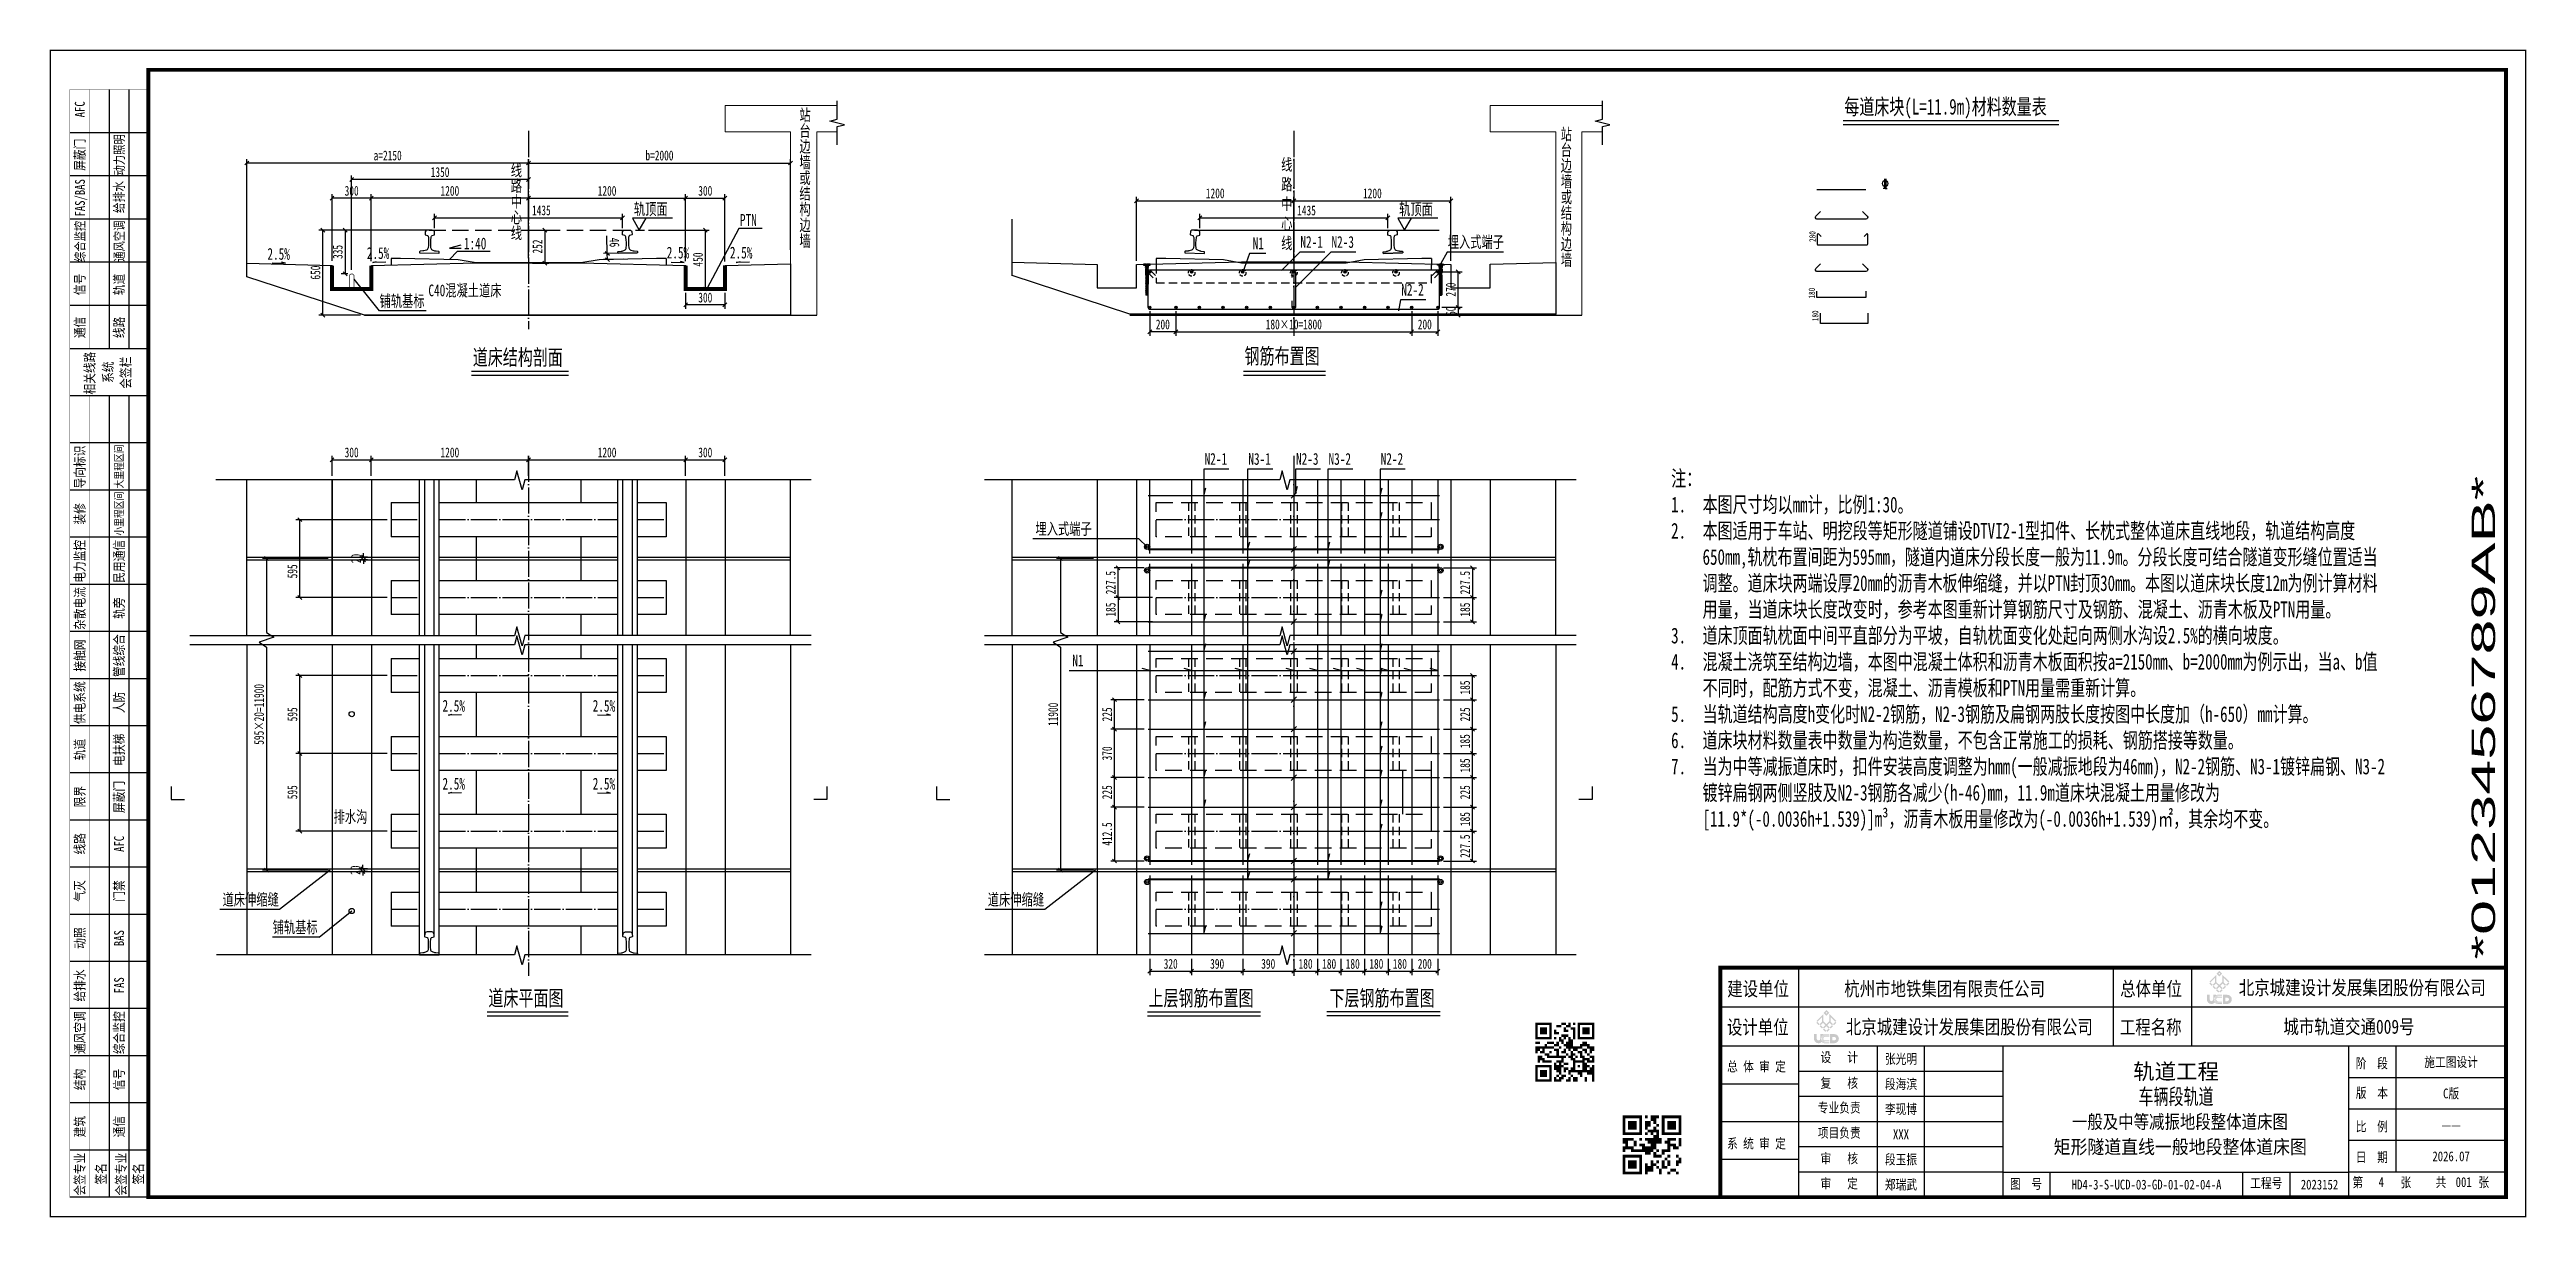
# Model space of a CAD drawing. Header units: millimetres. Extents: x 21769 to 40680, y -6403 to 2518.
import ezdxf
from ezdxf.enums import TextEntityAlignment as Align

# ---------------------------------------------------------------- set-up
doc = ezdxf.new("R2010")
doc.units = ezdxf.units.MM
for name, pattern in [('CENTER', [4.1, 3, -0.5, 0.1, -0.5]), ('DASH', [0.35, 0.25, -0.1]), ('DASHED', [19.05, 12.7, -6.35]), ('DOTE', [2.42, 2, -0.2, 0.02, -0.2])]:
    doc.linetypes.add(name, pattern=pattern)
doc.layers.get('Defpoints').update_dxf_attribs({"color": 250})
doc.layers.add('00结构0.18mm淡显直线', color=8, linetype='Continuous', lineweight=0)
for name, color, linetype in [('DOT', 6, 'DOTE'), ('GesoftDrawFrameCountersignBlockLayer', 7, 'Continuous'), ('GesoftDrawFrameCountersignLayer', 7, 'Continuous'), ('GesoftDrawFrameFrameBlockLayer', 7, 'Continuous'), ('GesoftDrawFrameInLineLayer', 85, 'Continuous'), ('GesoftDrawFrameOutLineLayer', 180, 'Continuous'), ('GesoftDrawFrameTitleLayer', 7, 'Continuous'), ('标注', 3, 'Continuous'), ('粗实线', 4, 'Continuous'), ('钢筋', 4, 'Continuous')]:
    doc.layers.add(name, color=color, linetype=linetype)
doc.styles.add('宋体', font='SimSun.ttf', dxfattribs={"width": 0.7})
doc.styles.add('宋体样式', font='SimSun.ttf', dxfattribs={"width": 0.8})
doc.styles.add('宋体样式宽度0.65', font='SimSun.ttf', dxfattribs={"width": 0.65})
doc.styles.add('宋体样式宽度0.7', font='SimSun.ttf', dxfattribs={"width": 0.7})
doc.styles.add('宋体样式宽度0.8', font='SimSun.ttf', dxfattribs={"width": 0.8})
doc.styles.add('条形码', font='BC_C39.FBC', dxfattribs={"height": 11})
doc.dimstyles.new('1比30', dxfattribs={"dimscale": 30, "dimtxt": 2.5, "dimasz": 1, "dimexe": 1, "dimexo": 1, "dimtad": 3, "dimdec": 0, "dimzin": 0, "dimdsep": 46, "dimtxsty": '宋体', "dimblk": 'OBLIQUE', "dimcen": 0.09, "dimadec": 0, "dimazin": 0, "dimtfac": 1, "dimtdec": 0, "dimtix": 1, "dimtofl": 0, "dimtmove": 0, "dimatfit": 3, "dimfxl": 0, "dimtolj": 1, "dimtzin": 0, "dimarcsym": 0})

msp = doc.modelspace()

# ---------------------------------------------------------------- texts
at = {"insert": (34149.68, -697.56), "char_height": 120, "attachment_point": 1, "style": '宋体'}
msp.add_mtext_dynamic_manual_height_columns('\\A1;注：\\P\\pi-240,l240,t240,360;1.^I本图尺寸均以mm计，比例1:30。\\P2.^I本图适用于车站、明挖段等矩形隧道铺设DTVI2-1型扣件、长枕式整体道床直线地段，轨道结构高度650mm,轨枕布置间距为595mm，隧道内道床分段长度一般为11.9m。分段长度可结合隧道变形缝位置适当调整。道床块两端设厚20mm的沥青木板伸缩缝，并以PTN封顶30mm。本图以道床块长度12m为例计算材料用量，当道床块长度改变时，参考本图重新计算钢筋尺寸及钢筋、混凝土、沥青木板及PTN用量。\\P3.^I道床顶面轨枕面中间平直部分为平坡，自轨枕面变化处起向两侧水沟设2.5%的横向坡度。\\P4.^I混凝土浇筑至结构边墙，本图中混凝土体积和沥青木板面积按a=2150mm、b=2000mm为例示出，当a、b值不同时，配筋方式不变，混凝土、沥青模板和PTN用量需重新计算{\\C2;。}\\P5.^I当轨道结构高度h变化时N2-2钢筋，N2-3钢筋及扁钢两肢长度按图中长度加（h-650）mm计算。\\P6.^I道床块材料数量表中数量为构造数量，不包含正常施工的损耗、钢筋搭接等数量。\\P{\\A0;7.^I当为中等减振道床时，扣件安装高度调整为hmm(一般减振地段为46mm)，N2-2钢筋、N3-1镀锌扁钢、N3-2镀锌扁钢两侧竖肢及N2-3钢筋各减少(h-46)mm，11.9m道床块混凝土用量修改为[11.9*(-0.0036h+1.539)]m³，沥青木板用量修改为(-0.0036h+1.539)㎡，其余均不变。}', width=5482.7042, gutter_width=600, heights=[0], dxfattribs=at)
at = {"layer": 'DOT', "insert": (25290.81, 1640.95), "char_height": 90, "attachment_point": 1, "line_spacing_factor": 0.8, "style": '宋体'}
msp.add_mtext_dynamic_manual_height_columns('线路中心线', width=136.8398, gutter_width=600, heights=[0], dxfattribs=at)
at = {"layer": 'DOT', "insert": (31172.64, 1683.81), "char_height": 90, "attachment_point": 1, "style": '宋体'}
msp.add_mtext_dynamic_manual_height_columns('线路中心线', width=136.8398, gutter_width=600, heights=[0], dxfattribs=at)
at = {"layer": '标注', "style": '宋体', "width": 0.7}
for s, height, p in [('每道床块(L=11.9m)材料数量表', 120, (35471.88, 2021.37)), ('轨顶面', 90, (26230.59, 1254.53)), ('轨顶面', 90, (32073.06, 1253.93)), ('PTN', 90, (27040.48, 1171.1)), ('2.5%%%', 90, (23432.94, 912.12)), ('2.5%%%', 90, (24191.8, 918.11)), ('1:40', 90, (24933.16, 991.52)), ('N1', 90, (30954.88, 992.98)), ('N2-1', 90, (31319.43, 1003.27)), ('N2-3', 90, (31556.87, 1003.27)), ('埋入式端子', 90, (32444.14, 1003.27)), ('铺轨基标', 90, (24289.09, 551.81)), ('C40混凝土道床', 90, (24662.16, 633.26)), ('N2-2', 90, (32089.74, 638.24)), ('道床结构剖面', 120, (25000.65, 107.04)), ('钢筋布置图', 120, (30893.1, 116.51)), ('N2-1', 90, (30587.98, -653.79)), ('N3-1', 90, (30921.96, -653.79)), ('N2-3', 90, (31286.05, -653.79)), ('N3-2', 90, (31534.14, -653.79)), ('N2-2', 90, (31932.4, -653.79)), ('埋入式端子', 90, (29296.53, -1187.71)), ('N1', 90, (29578.02, -2193.38)), ('2.5%%%', 90, (24769.56, -2539.61)), ('2.5%%%', 90, (25916.37, -2539.61)), ('2.5%%%', 90, (24769.56, -3134.61)), ('2.5%%%', 90, (25916.37, -3134.61)), ('排水沟', 90, (23938.34, -3386.62)), ('道床伸缩缝', 90, (23090.21, -4018.85)), ('道床伸缩缝', 90, (28932.67, -4018.85)), ('铺轨基标', 90, (23472.62, -4230.36)), ('道床平面图', 120, (25119.97, -4786.64)), ('上层钢筋布置图', 120, (30159.84, -4786.64)), ('下层钢筋布置图', 120, (31541.77, -4786.64))]:
    msp.add_text(s, height=height, dxfattribs=at).set_placement(p)
for s, height, rotation, p in [('2.5%%%', 90, 359.996219, (26481.28, 922.01)), ('2.5%%%', 90, 0.003781, (26963.9, 922)), ('280', 48, 90, (35252.13, 1048.8)), ('180', 48, 90, (35247.68, 615.73)), ('180', 48, 90, (35274.13, 442.91))]:
    msp.add_text(s, height=height, rotation=rotation, dxfattribs=at).set_placement(p)
at = {"layer": '标注', "color": 3, "char_height": 90, "attachment_point": 1, "line_spacing_factor": 0.8, "style": '宋体'}
for insert in [(27494.35, 2062.36, -1537.56), (33307.21, 1915.95, -1537.56)]:
    msp.add_mtext_dynamic_manual_height_columns('站台边墙或结构边墙', width=90, gutter_width=600, heights=[0], dxfattribs=dict(at, insert=insert))

# ---------------------------------------------------------------- blocks, each defined once
blk = doc.blocks.new('杭州4号线二期会签定义_2e1cf7a908f61d0b50dc33cccab90907')
at = {"layer": 'GesoftDrawFrameCountersignLayer', "color": 7}
for p, q in [((0, 271), (-20, 271)), ((0, 260), (-20, 260)), ((0, 249), (-20, 249)), ((0, 238), (-20, 238)), ((0, 227), (-20, 227)), ((0, 216), (-20, 216)), ((0, 204), (-20, 204)), ((0, 192), (-20, 192)), ((0, 180), (-20, 180)), ((0, 168), (-20, 168)), ((0, 156), (-20, 156)), ((0, 144), (-20, 144)), ((0, 132), (-20, 132)), ((0, 120), (-20, 120)), ((0, 108), (-20, 108)), ((0, 96), (-20, 96)), ((0, 84), (-20, 84)), ((0, 72), (-20, 72)), ((0, 60), (-20, 60)), ((0, 48), (-20, 48)), ((0, 36), (-20, 36)), ((0, 24), (-20, 24)), ((0, 12), (-20, 12)), ((0, 0), (-20, 0))]:
    blk.add_line(p, q, dxfattribs=at)
for points in [[(0, 285), (0, 0)], [(-10, 282), (-10, 216)], [(-5, 282), (-5, 216)], [(-10, 204), (-10, 0)], [(-5, 204), (-5, 0)]]:
    blk.add_lwpolyline(points, dxfattribs=at)
at = {"layer": 'GesoftDrawFrameCountersignLayer', "color": 7, "const_width": 0.1}
for points in [[(0, 282), (-20, 282)], [(-20, 282), (-20, 0)], [(-15, 282), (-15, 216)], [(-15, 204), (-15, 0)]]:
    blk.add_lwpolyline(points, dxfattribs=at)
at = {"layer": 'GesoftDrawFrameCountersignLayer', "color": 7, "style": '宋体样式宽度0.8', "width": 0.8}
for s, height, p in [('AFC', 2.5, (-16.23, 274.9)), ('屏蔽门', 2.5, (-16.23, 261.3)), ('动力照明', 2.4, (-6.23, 260.11)), ('FAS/BAS', 2.5, (-16.18, 249.65)), ('给排水', 2.5, (-6.23, 250.53)), ('综合监控', 2.4, (-16.23, 238.11)), ('通风空调', 2.4, (-6.23, 238.15)), ('信号', 2.5, (-16.23, 229.63)), ('轨道', 2.5, (-6.23, 229.63)), ('通信', 2.5, (-16.23, 218.69)), ('线路', 2.5, (-6.23, 218.69)), ('相关线路', 2.5, (-13.71, 204.33)), ('系统', 2.5, (-9.05, 207.31)), ('会签栏', 2.5, (-4.54, 205.81)), ('导向标识', 2.5, (-16.23, 180.42)), ('大里程区间', 2, (-6.48, 180.42)), ('装修', 2.5, (-16.23, 171.23)), ('小里程区间', 2, (-6.48, 168.42)), ('电力监控', 2.5, (-16.23, 156.42)), ('民用通信', 2.5, (-6.23, 156.42)), ('杂散电流', 2.5, (-16.23, 144.42)), ('轨旁', 2.5, (-6.23, 147.23)), ('接触网', 2.5, (-16.23, 133.8)), ('管线综合', 2.5, (-6.23, 132.42)), ('供电系统', 2.5, (-16.23, 120.42)), ('人防', 2.5, (-6.23, 123.23)), ('轨道', 2.5, (-16.23, 111.23)), ('电扶梯', 2.5, (-6.23, 109.8)), ('限界', 2.5, (-16.23, 99.23)), ('屏蔽门', 2.5, (-6.23, 97.8)), ('线路', 2.5, (-16.23, 87.23)), ('AFC', 2.5, (-6.23, 87.9)), ('气灭', 2.5, (-16.23, 75.23)), ('门禁', 2.5, (-6.23, 75.23)), ('动照', 2.5, (-16.23, 63.23)), ('BAS', 2.5, (-6.23, 63.9)), ('给排水', 2.5, (-16.23, 49.8)), ('FAS', 2.5, (-6.23, 51.9)), ('通风空调', 2.5, (-16.23, 36.42)), ('综合监控', 2.5, (-6.23, 36.42)), ('结构', 2.5, (-16.23, 27.23)), ('信号', 2.5, (-6.23, 27.23)), ('建筑', 2.5, (-16.23, 15.23)), ('通信', 2.5, (-6.23, 15.23)), ('会签专业   ', 2.5, (-16.23, 0.39)), ('签名', 2.5, (-10.85, 3.22)), ('会签专业   ', 2.5, (-5.73, 0.39)), ('签名', 2.5, (-1.35, 3.22))]:
    blk.add_text(s, height=height, rotation=90, dxfattribs=at).set_placement(p)
blk = doc.blocks.new('0.5_a62b9566ca06c089707f3cd6e7db1683')
at = {"layer": 'GesoftDrawFrameInLineLayer', "color": 0, "const_width": 1}
blk.add_lwpolyline([(0, 0), (0, 287), (-600, 287), (-600, 0), (0, 0)], dxfattribs=at)
at = {"layer": 'GesoftDrawFrameOutLineLayer', "color": 0, "const_width": 0.35}
blk.add_lwpolyline([(5, -5), (5, 292), (-625, 292), (-625, -5), (5, -5)], dxfattribs=at)
blk = doc.blocks.new('GESOFT00000000NEW_049a35bf7f0736cc4250df00ece10f93_a62b9566ca06c089707f3cd6e7db1683_2e1cf7a908f61d0b50dc33cccab90907')
at = {"layer": 'GesoftDrawFrameTitleLayer'}
h = blk.add_hatch(color=7, dxfattribs=at)
h.paths.add_polyline_path([(-72.25, 56.91), (-72.98, 56.18), (-73.72, 56.91), (-72.99, 57.65)])
h.paths.add_polyline_path([(-72.99, 57.13), (-73.2, 56.92), (-72.99, 56.72), (-72.78, 56.93)], flags=16)
h.paths.add_polyline_path([(-73.73, 56.66), (-73.73, 54.75), (-72.99, 54.02), (-72.26, 54.75), (-72.26, 56.68), (-70.47, 54.89), (-70.72, 54.64), (-70.46, 54.38), (-71.04, 53.8), (-71.29, 54.05), (-71.56, 53.78), (-71.31, 53.53), (-71.88, 52.95), (-72.14, 53.2), (-72.41, 52.94), (-72.15, 52.69), (-72.73, 52.11), (-72.99, 52.36), (-73.24, 52.11), (-73.82, 52.69), (-73.57, 52.94), (-73.84, 53.21), (-74.09, 52.96), (-74.67, 53.54), (-74.42, 53.79), (-74.69, 54.06), (-74.94, 53.81), (-75.51, 54.38), (-75.26, 54.64), (-75.51, 54.88)])
h.paths.add_polyline_path([(-71.87, 55.79), (-71.87, 54.63), (-71.29, 54.05), (-70.72, 54.64)], flags=16)
h.paths.add_polyline_path([(-72.14, 54.36), (-72.72, 53.79), (-72.14, 53.2), (-71.56, 53.78)], flags=16)
h.paths.add_polyline_path([(-72.99, 53.53), (-73.57, 52.94), (-72.99, 52.36), (-72.41, 52.94)], flags=16)
h.paths.add_polyline_path([(-73.84, 54.37), (-74.42, 53.79), (-73.84, 53.21), (-73.25, 53.79)], flags=16)
h.paths.add_polyline_path([(-74.12, 54.63), (-74.12, 55.79), (-75.26, 54.64), (-74.69, 54.06)], flags=16)
edge = h.paths.add_edge_path()
edge.add_spline(control_points=[(-73.82, 51.43), (-73.82, 51.43), (-73.82, 51.52), (-73.82, 51.52), (-73.82, 51.52), (-74.53, 51.52), (-74.53, 51.52), (-74.53, 51.52), (-74.53, 50.35), (-74.53, 50.35), (-74.53, 50.09), (-74.74, 49.89), (-74.99, 49.89), (-75.24, 49.89), (-75.45, 50.09), (-75.45, 50.35), (-75.45, 50.35), (-75.45, 51.52), (-75.45, 51.52), (-75.45, 51.52), (-76.16, 51.52), (-76.16, 51.52), (-76.16, 51.52), (-76.16, 50.35), (-76.16, 50.35), (-76.16, 49.7), (-75.64, 49.18), (-74.99, 49.18), (-74.67, 49.18), (-74.38, 49.3), (-74.17, 49.51), (-73.96, 49.3), (-73.68, 49.18), (-73.36, 49.18), (-73.36, 49.18), (-72.27, 49.18), (-72.27, 49.18), (-72.27, 49.18), (-72.27, 49.32), (-72.27, 49.32), (-72.43, 49.32), (-73.37, 49.32), (-73.37, 49.33), (-73.93, 49.34), (-74.38, 49.8), (-74.38, 50.35), (-74.38, 50.91), (-73.93, 51.36), (-73.37, 51.38), (-73.37, 51.38), (-72.43, 51.38), (-72.27, 51.38), (-72.27, 51.38), (-72.27, 51.52), (-72.27, 51.52), (-72.27, 51.52), (-73.36, 51.52), (-73.36, 51.52), (-73.52, 51.52), (-73.68, 51.49), (-73.82, 51.43)], knot_values=[0, 0, 0, 0, 1, 1, 1, 2, 2, 2, 3, 3, 3, 4, 4, 4, 5, 5, 5, 6, 6, 6, 7, 7, 7, 8, 8, 8, 9, 9, 9, 10, 10, 10, 11, 11, 11, 12, 12, 12, 13, 13, 13, 14, 14, 14, 15, 15, 15, 16, 16, 16, 17, 17, 17, 18, 18, 18, 19, 19, 19, 20, 20, 20, 20], degree=3, periodic=0)
edge = h.paths.add_edge_path(flags=17)
edge.add_spline(control_points=[(-74.32, 50.35), (-74.32, 49.83), (-73.9, 49.39), (-73.37, 49.38), (-73.36, 49.38), (-72.43, 49.38), (-72.27, 49.38), (-72.27, 49.38), (-72.27, 49.5), (-72.27, 49.5), (-72.43, 49.5), (-73.37, 49.5), (-73.37, 49.51), (-73.84, 49.52), (-74.2, 49.89), (-74.2, 50.35), (-74.2, 50.81), (-73.84, 51.18), (-73.37, 51.2), (-73.37, 51.2), (-72.43, 51.2), (-72.27, 51.2), (-72.27, 51.2), (-72.27, 51.32), (-72.27, 51.32), (-72.43, 51.32), (-73.36, 51.32), (-73.37, 51.32), (-73.89, 51.31), (-74.32, 50.87), (-74.32, 50.35)], knot_values=[0, 0, 0, 0, 1, 1, 1, 2, 2, 2, 3, 3, 3, 4, 4, 4, 5, 5, 5, 6, 6, 6, 7, 7, 7, 8, 8, 8, 9, 9, 9, 10, 10, 10, 10], degree=3, periodic=0)
edge = h.paths.add_edge_path(flags=16)
edge.add_spline(control_points=[(-74.14, 50.35), (-74.14, 49.92), (-73.8, 49.57), (-73.37, 49.56), (-73.36, 49.56), (-72.43, 49.56), (-72.27, 49.56), (-72.27, 49.56), (-72.27, 49.68), (-72.27, 49.68), (-72.43, 49.68), (-73.36, 49.68), (-73.37, 49.68), (-73.73, 49.69), (-74.02, 49.98), (-74.02, 50.35), (-74.02, 50.71), (-73.74, 51.01), (-73.38, 51.02), (-73.37, 51.02), (-72.43, 51.02), (-72.27, 51.02), (-72.27, 51.02), (-72.27, 51.14), (-72.27, 51.14), (-72.43, 51.14), (-73.36, 51.14), (-73.37, 51.14), (-73.8, 51.13), (-74.14, 50.78), (-74.14, 50.35)], knot_values=[0, 0, 0, 0, 1, 1, 1, 2, 2, 2, 3, 3, 3, 4, 4, 4, 5, 5, 5, 6, 6, 6, 7, 7, 7, 8, 8, 8, 9, 9, 9, 10, 10, 10, 10], degree=3, periodic=0)
edge = h.paths.add_edge_path(flags=16)
edge.add_spline(control_points=[(-73.96, 50.35), (-73.96, 50.02), (-73.7, 49.75), (-73.37, 49.74), (-73.35, 49.74), (-72.43, 49.74), (-72.27, 49.74), (-72.27, 49.74), (-72.27, 49.89), (-72.27, 49.89), (-72.27, 49.89), (-73.31, 49.89), (-73.31, 49.89), (-73.56, 49.89), (-73.81, 50.1), (-73.81, 50.35), (-73.81, 50.6), (-73.56, 50.81), (-73.31, 50.81), (-73.31, 50.81), (-72.27, 50.81), (-72.27, 50.81), (-72.27, 50.81), (-72.27, 50.96), (-72.27, 50.96), (-72.43, 50.96), (-73.36, 50.96), (-73.37, 50.96), (-73.7, 50.95), (-73.96, 50.68), (-73.96, 50.35)], knot_values=[0, 0, 0, 0, 1, 1, 1, 2, 2, 2, 3, 3, 3, 4, 4, 4, 5, 5, 5, 6, 6, 6, 7, 7, 7, 8, 8, 8, 9, 9, 9, 10, 10, 10, 10], degree=3, periodic=0)
edge = h.paths.add_edge_path()
edge.add_spline(control_points=[(-70.98, 51.52), (-70.98, 51.52), (-71.45, 51.52), (-71.45, 51.52), (-71.45, 51.52), (-72.08, 51.52), (-72.08, 51.52), (-72.08, 51.52), (-72.08, 49.21), (-72.08, 49.21), (-72.08, 49.21), (-72.08, 49.21), (-72.08, 49.21), (-72.08, 49.21), (-72.07, 49.18), (-72.07, 49.18), (-72.07, 49.18), (-70.98, 49.18), (-70.98, 49.18), (-70.33, 49.18), (-69.81, 49.7), (-69.81, 50.35), (-69.81, 51), (-70.33, 51.52), (-70.98, 51.52)], knot_values=[0, 0, 0, 0, 1, 1, 1, 2, 2, 2, 3, 3, 3, 4, 4, 4, 5, 5, 5, 6, 6, 6, 7, 7, 7, 8, 8, 8, 8], degree=3, periodic=0)
edge = h.paths.add_edge_path(flags=16)
edge.add_spline(control_points=[(-70.98, 49.89), (-70.98, 49.89), (-71.45, 49.89), (-71.45, 49.89), (-71.45, 49.89), (-71.45, 50.81), (-71.45, 50.81), (-71.45, 50.81), (-70.98, 50.81), (-70.98, 50.81), (-70.73, 50.81), (-70.52, 50.6), (-70.52, 50.35), (-70.52, 50.1), (-70.73, 49.89), (-70.98, 49.89)], knot_values=[0, 0, 0, 0, 1, 1, 1, 2, 2, 2, 3, 3, 3, 4, 4, 4, 5, 5, 5, 5], degree=3, periodic=0)
h = blk.add_hatch(color=7, dxfattribs=at)
h.paths.add_polyline_path([(-172.25, 46.91), (-172.98, 46.18), (-173.72, 46.91), (-172.99, 47.65)])
h.paths.add_polyline_path([(-172.99, 47.13), (-173.2, 46.92), (-172.99, 46.72), (-172.78, 46.93)], flags=16)
h.paths.add_polyline_path([(-173.73, 46.66), (-173.73, 44.75), (-172.99, 44.02), (-172.26, 44.75), (-172.26, 46.68), (-170.47, 44.89), (-170.72, 44.64), (-170.46, 44.38), (-171.04, 43.8), (-171.29, 44.05), (-171.56, 43.78), (-171.31, 43.53), (-171.88, 42.95), (-172.14, 43.2), (-172.41, 42.94), (-172.15, 42.69), (-172.73, 42.11), (-172.99, 42.36), (-173.24, 42.11), (-173.82, 42.69), (-173.57, 42.94), (-173.84, 43.21), (-174.09, 42.96), (-174.67, 43.54), (-174.42, 43.79), (-174.69, 44.06), (-174.94, 43.81), (-175.51, 44.38), (-175.26, 44.64), (-175.51, 44.88)])
h.paths.add_polyline_path([(-171.87, 45.79), (-171.87, 44.63), (-171.29, 44.05), (-170.72, 44.64)], flags=16)
h.paths.add_polyline_path([(-172.14, 44.36), (-172.72, 43.79), (-172.14, 43.2), (-171.56, 43.78)], flags=16)
h.paths.add_polyline_path([(-172.99, 43.53), (-173.57, 42.94), (-172.99, 42.36), (-172.41, 42.94)], flags=16)
h.paths.add_polyline_path([(-173.84, 44.37), (-174.42, 43.79), (-173.84, 43.21), (-173.25, 43.79)], flags=16)
h.paths.add_polyline_path([(-174.12, 44.63), (-174.12, 45.79), (-175.26, 44.64), (-174.69, 44.06)], flags=16)
edge = h.paths.add_edge_path()
edge.add_spline(control_points=[(-173.82, 41.43), (-173.82, 41.43), (-173.82, 41.52), (-173.82, 41.52), (-173.82, 41.52), (-174.53, 41.52), (-174.53, 41.52), (-174.53, 41.52), (-174.53, 40.35), (-174.53, 40.35), (-174.53, 40.09), (-174.74, 39.89), (-174.99, 39.89), (-175.24, 39.89), (-175.45, 40.09), (-175.45, 40.35), (-175.45, 40.35), (-175.45, 41.52), (-175.45, 41.52), (-175.45, 41.52), (-176.16, 41.52), (-176.16, 41.52), (-176.16, 41.52), (-176.16, 40.35), (-176.16, 40.35), (-176.16, 39.7), (-175.64, 39.18), (-174.99, 39.18), (-174.67, 39.18), (-174.38, 39.3), (-174.17, 39.51), (-173.96, 39.3), (-173.68, 39.18), (-173.36, 39.18), (-173.36, 39.18), (-172.27, 39.18), (-172.27, 39.18), (-172.27, 39.18), (-172.27, 39.32), (-172.27, 39.32), (-172.43, 39.32), (-173.37, 39.32), (-173.37, 39.33), (-173.93, 39.34), (-174.38, 39.8), (-174.38, 40.35), (-174.38, 40.91), (-173.93, 41.36), (-173.37, 41.38), (-173.37, 41.38), (-172.43, 41.38), (-172.27, 41.38), (-172.27, 41.38), (-172.27, 41.52), (-172.27, 41.52), (-172.27, 41.52), (-173.36, 41.52), (-173.36, 41.52), (-173.52, 41.52), (-173.68, 41.49), (-173.82, 41.43)], knot_values=[0, 0, 0, 0, 1, 1, 1, 2, 2, 2, 3, 3, 3, 4, 4, 4, 5, 5, 5, 6, 6, 6, 7, 7, 7, 8, 8, 8, 9, 9, 9, 10, 10, 10, 11, 11, 11, 12, 12, 12, 13, 13, 13, 14, 14, 14, 15, 15, 15, 16, 16, 16, 17, 17, 17, 18, 18, 18, 19, 19, 19, 20, 20, 20, 20], degree=3, periodic=0)
edge = h.paths.add_edge_path(flags=17)
edge.add_spline(control_points=[(-174.32, 40.35), (-174.32, 39.83), (-173.9, 39.39), (-173.37, 39.38), (-173.36, 39.38), (-172.43, 39.38), (-172.27, 39.38), (-172.27, 39.38), (-172.27, 39.5), (-172.27, 39.5), (-172.43, 39.5), (-173.37, 39.5), (-173.37, 39.51), (-173.84, 39.52), (-174.2, 39.89), (-174.2, 40.35), (-174.2, 40.81), (-173.84, 41.18), (-173.37, 41.2), (-173.37, 41.2), (-172.43, 41.2), (-172.27, 41.2), (-172.27, 41.2), (-172.27, 41.32), (-172.27, 41.32), (-172.43, 41.32), (-173.36, 41.32), (-173.37, 41.32), (-173.89, 41.31), (-174.32, 40.87), (-174.32, 40.35)], knot_values=[0, 0, 0, 0, 1, 1, 1, 2, 2, 2, 3, 3, 3, 4, 4, 4, 5, 5, 5, 6, 6, 6, 7, 7, 7, 8, 8, 8, 9, 9, 9, 10, 10, 10, 10], degree=3, periodic=0)
edge = h.paths.add_edge_path(flags=16)
edge.add_spline(control_points=[(-174.14, 40.35), (-174.14, 39.92), (-173.8, 39.57), (-173.37, 39.56), (-173.36, 39.56), (-172.43, 39.56), (-172.27, 39.56), (-172.27, 39.56), (-172.27, 39.68), (-172.27, 39.68), (-172.43, 39.68), (-173.36, 39.68), (-173.37, 39.68), (-173.73, 39.69), (-174.02, 39.98), (-174.02, 40.35), (-174.02, 40.71), (-173.74, 41.01), (-173.38, 41.02), (-173.37, 41.02), (-172.43, 41.02), (-172.27, 41.02), (-172.27, 41.02), (-172.27, 41.14), (-172.27, 41.14), (-172.43, 41.14), (-173.36, 41.14), (-173.37, 41.14), (-173.8, 41.13), (-174.14, 40.78), (-174.14, 40.35)], knot_values=[0, 0, 0, 0, 1, 1, 1, 2, 2, 2, 3, 3, 3, 4, 4, 4, 5, 5, 5, 6, 6, 6, 7, 7, 7, 8, 8, 8, 9, 9, 9, 10, 10, 10, 10], degree=3, periodic=0)
edge = h.paths.add_edge_path(flags=16)
edge.add_spline(control_points=[(-173.96, 40.35), (-173.96, 40.02), (-173.7, 39.75), (-173.37, 39.74), (-173.35, 39.74), (-172.43, 39.74), (-172.27, 39.74), (-172.27, 39.74), (-172.27, 39.89), (-172.27, 39.89), (-172.27, 39.89), (-173.31, 39.89), (-173.31, 39.89), (-173.56, 39.89), (-173.81, 40.1), (-173.81, 40.35), (-173.81, 40.6), (-173.56, 40.81), (-173.31, 40.81), (-173.31, 40.81), (-172.27, 40.81), (-172.27, 40.81), (-172.27, 40.81), (-172.27, 40.96), (-172.27, 40.96), (-172.43, 40.96), (-173.36, 40.96), (-173.37, 40.96), (-173.7, 40.95), (-173.96, 40.68), (-173.96, 40.35)], knot_values=[0, 0, 0, 0, 1, 1, 1, 2, 2, 2, 3, 3, 3, 4, 4, 4, 5, 5, 5, 6, 6, 6, 7, 7, 7, 8, 8, 8, 9, 9, 9, 10, 10, 10, 10], degree=3, periodic=0)
edge = h.paths.add_edge_path()
edge.add_spline(control_points=[(-170.98, 41.52), (-170.98, 41.52), (-171.45, 41.52), (-171.45, 41.52), (-171.45, 41.52), (-172.08, 41.52), (-172.08, 41.52), (-172.08, 41.52), (-172.08, 39.21), (-172.08, 39.21), (-172.08, 39.21), (-172.08, 39.21), (-172.08, 39.21), (-172.08, 39.21), (-172.07, 39.18), (-172.07, 39.18), (-172.07, 39.18), (-170.98, 39.18), (-170.98, 39.18), (-170.33, 39.18), (-169.81, 39.7), (-169.81, 40.35), (-169.81, 41), (-170.33, 41.52), (-170.98, 41.52)], knot_values=[0, 0, 0, 0, 1, 1, 1, 2, 2, 2, 3, 3, 3, 4, 4, 4, 5, 5, 5, 6, 6, 6, 7, 7, 7, 8, 8, 8, 8], degree=3, periodic=0)
edge = h.paths.add_edge_path(flags=16)
edge.add_spline(control_points=[(-170.98, 39.89), (-170.98, 39.89), (-171.45, 39.89), (-171.45, 39.89), (-171.45, 39.89), (-171.45, 40.81), (-171.45, 40.81), (-171.45, 40.81), (-170.98, 40.81), (-170.98, 40.81), (-170.73, 40.81), (-170.52, 40.6), (-170.52, 40.35), (-170.52, 40.1), (-170.73, 39.89), (-170.98, 39.89)], knot_values=[0, 0, 0, 0, 1, 1, 1, 2, 2, 2, 3, 3, 3, 4, 4, 4, 5, 5, 5, 5], degree=3, periodic=0)
at = {"color": 0}
for points in [[(-247.07, 44.41), (-242.87, 44.41), (-247.07, 43.81), (-242.87, 43.81)], [(-240.47, 44.41), (-239.27, 44.41), (-240.47, 43.81), (-239.27, 43.81)], [(-238.67, 44.41), (-238.07, 44.41), (-238.67, 43.81), (-238.07, 43.81)], [(-237.47, 44.41), (-236.87, 44.41), (-237.47, 43.81), (-236.87, 43.81)], [(-236.27, 44.41), (-232.07, 44.41), (-236.27, 43.81), (-232.07, 43.81)], [(-247.07, 43.81), (-246.47, 43.81), (-247.07, 43.21), (-246.47, 43.21)], [(-247.07, 43.21), (-246.47, 43.21), (-247.07, 42.61), (-246.47, 42.61)], [(-247.07, 42.61), (-246.47, 42.61), (-247.07, 42.01), (-246.47, 42.01)], [(-247.07, 42.01), (-246.47, 42.01), (-247.07, 41.41), (-246.47, 41.41)], [(-247.07, 41.41), (-246.47, 41.41), (-247.07, 40.81), (-246.47, 40.81)], [(-247.07, 40.81), (-242.87, 40.81), (-247.07, 40.21), (-242.87, 40.21)], [(-247.07, 39.61), (-245.87, 39.61), (-247.07, 39.01), (-245.87, 39.01)], [(-247.07, 38.41), (-242.27, 38.41), (-247.07, 37.81), (-242.27, 37.81)], [(-245.87, 43.21), (-244.07, 43.21), (-245.87, 42.61), (-244.07, 42.61)], [(-245.87, 42.61), (-244.07, 42.61), (-245.87, 42.01), (-244.07, 42.01)], [(-245.87, 42.01), (-244.07, 42.01), (-245.87, 41.41), (-244.07, 41.41)], [(-244.67, 39.01), (-244.07, 39.01), (-244.67, 38.41), (-244.07, 38.41)], [(-244.07, 39.61), (-242.27, 39.61), (-244.07, 39.01), (-242.27, 39.01)], [(-243.47, 43.81), (-242.87, 43.81), (-243.47, 43.21), (-242.87, 43.21)], [(-243.47, 43.21), (-242.87, 43.21), (-243.47, 42.61), (-242.87, 42.61)], [(-243.47, 42.61), (-242.87, 42.61), (-243.47, 42.01), (-242.87, 42.01)], [(-243.47, 42.01), (-242.87, 42.01), (-243.47, 41.41), (-242.87, 41.41)], [(-243.47, 41.41), (-242.87, 41.41), (-243.47, 40.81), (-242.87, 40.81)], [(-242.27, 42.61), (-241.67, 42.61), (-242.27, 42.01), (-241.67, 42.01)], [(-242.27, 42.01), (-241.07, 42.01), (-242.27, 41.41), (-241.07, 41.41)], [(-242.27, 40.81), (-241.67, 40.81), (-242.27, 40.21), (-241.67, 40.21)], [(-242.27, 39.01), (-241.07, 39.01), (-242.27, 38.41), (-241.07, 38.41)], [(-241.67, 43.81), (-240.47, 43.81), (-241.67, 43.21), (-240.47, 43.21)], [(-241.67, 39.61), (-241.07, 39.61), (-241.67, 39.01), (-241.07, 39.01)], [(-241.07, 40.81), (-240.47, 40.81), (-241.07, 40.21), (-240.47, 40.21)], [(-241.07, 40.21), (-239.87, 40.21), (-241.07, 39.61), (-239.87, 39.61)], [(-241.07, 38.41), (-240.47, 38.41), (-241.07, 37.81), (-240.47, 37.81)], [(-240.47, 41.41), (-238.67, 41.41), (-240.47, 40.81), (-238.67, 40.81)], [(-240.47, 39.61), (-239.87, 39.61), (-240.47, 39.01), (-239.87, 39.01)], [(-239.87, 43.21), (-239.27, 43.21), (-239.87, 42.61), (-239.27, 42.61)], [(-239.87, 42.61), (-238.67, 42.61), (-239.87, 42.01), (-238.67, 42.01)], [(-239.87, 40.81), (-239.27, 40.81), (-239.87, 40.21), (-239.27, 40.21)], [(-239.87, 39.01), (-237.47, 39.01), (-239.87, 38.41), (-237.47, 38.41)], [(-239.27, 43.81), (-238.07, 43.81), (-239.27, 43.21), (-238.07, 43.21)], [(-239.27, 39.61), (-237.47, 39.61), (-239.27, 39.01), (-237.47, 39.01)], [(-239.27, 38.41), (-235.07, 38.41), (-239.27, 37.81), (-235.07, 37.81)], [(-238.67, 40.81), (-238.07, 40.81), (-238.67, 40.21), (-238.07, 40.21)], [(-238.67, 40.21), (-237.47, 40.21), (-238.67, 39.61), (-237.47, 39.61)], [(-238.07, 43.21), (-236.87, 43.21), (-238.07, 42.61), (-236.87, 42.61)], [(-237.47, 42.61), (-236.87, 42.61), (-237.47, 42.01), (-236.87, 42.01)], [(-237.47, 42.01), (-236.87, 42.01), (-237.47, 41.41), (-236.87, 41.41)], [(-237.47, 41.41), (-236.87, 41.41), (-237.47, 40.81), (-236.87, 40.81)], [(-237.47, 40.81), (-236.87, 40.81), (-237.47, 40.21), (-236.87, 40.21)], [(-236.27, 43.81), (-235.67, 43.81), (-236.27, 43.21), (-235.67, 43.21)], [(-236.27, 43.21), (-235.67, 43.21), (-236.27, 42.61), (-235.67, 42.61)], [(-236.27, 42.61), (-235.67, 42.61), (-236.27, 42.01), (-235.67, 42.01)], [(-236.27, 42.01), (-235.67, 42.01), (-236.27, 41.41), (-235.67, 41.41)], [(-236.27, 41.41), (-235.67, 41.41), (-236.27, 40.81), (-235.67, 40.81)], [(-236.27, 40.81), (-232.07, 40.81), (-236.27, 40.21), (-232.07, 40.21)], [(-235.67, 39.01), (-233.27, 39.01), (-235.67, 38.41), (-233.27, 38.41)], [(-235.07, 43.21), (-233.27, 43.21), (-235.07, 42.61), (-233.27, 42.61)], [(-235.07, 42.61), (-233.27, 42.61), (-235.07, 42.01), (-233.27, 42.01)], [(-235.07, 42.01), (-233.27, 42.01), (-235.07, 41.41), (-233.27, 41.41)], [(-235.07, 39.61), (-233.87, 39.61), (-235.07, 39.01), (-233.87, 39.01)], [(-233.87, 38.41), (-232.07, 38.41), (-233.87, 37.81), (-232.07, 37.81)], [(-232.67, 43.81), (-232.07, 43.81), (-232.67, 43.21), (-232.07, 43.21)], [(-232.67, 43.21), (-232.07, 43.21), (-232.67, 42.61), (-232.07, 42.61)], [(-232.67, 42.61), (-232.07, 42.61), (-232.67, 42.01), (-232.07, 42.01)], [(-232.67, 42.01), (-232.07, 42.01), (-232.67, 41.41), (-232.07, 41.41)], [(-232.67, 41.41), (-232.07, 41.41), (-232.67, 40.81), (-232.07, 40.81)], [(-247.07, 37.81), (-245.87, 37.81), (-247.07, 37.21), (-245.87, 37.21)], [(-247.07, 37.21), (-246.47, 37.21), (-247.07, 36.61), (-246.47, 36.61)], [(-247.07, 33.61), (-242.87, 33.61), (-247.07, 33.01), (-242.87, 33.01)], [(-247.07, 33.01), (-246.47, 33.01), (-247.07, 32.41), (-246.47, 32.41)], [(-247.07, 32.41), (-246.47, 32.41), (-247.07, 31.81), (-246.47, 31.81)], [(-247.07, 31.81), (-246.47, 31.81), (-247.07, 31.21), (-246.47, 31.21)], [(-246.47, 36.01), (-245.27, 36.01), (-246.47, 35.41), (-245.27, 35.41)], [(-246.47, 35.41), (-244.67, 35.41), (-246.47, 34.81), (-244.67, 34.81)], [(-246.47, 34.81), (-245.87, 34.81), (-246.47, 34.21), (-245.87, 34.21)], [(-245.87, 37.21), (-244.67, 37.21), (-245.87, 36.61), (-244.67, 36.61)], [(-245.87, 32.41), (-244.07, 32.41), (-245.87, 31.81), (-244.07, 31.81)], [(-245.87, 31.81), (-244.07, 31.81), (-245.87, 31.21), (-244.07, 31.21)], [(-245.27, 37.81), (-244.67, 37.81), (-245.27, 37.21), (-244.67, 37.21)], [(-245.27, 34.81), (-242.87, 34.81), (-245.27, 34.21), (-242.87, 34.21)], [(-244.67, 36.61), (-243.47, 36.61), (-244.67, 36.01), (-243.47, 36.01)], [(-244.07, 36.01), (-239.27, 36.01), (-244.07, 35.41), (-239.27, 35.41)], [(-243.47, 37.21), (-242.87, 37.21), (-243.47, 36.61), (-242.87, 36.61)], [(-243.47, 33.01), (-242.87, 33.01), (-243.47, 32.41), (-242.87, 32.41)], [(-243.47, 32.41), (-242.87, 32.41), (-243.47, 31.81), (-242.87, 31.81)], [(-243.47, 31.81), (-242.87, 31.81), (-243.47, 31.21), (-242.87, 31.21)], [(-242.27, 37.81), (-241.07, 37.81), (-242.27, 37.21), (-241.07, 37.21)], [(-242.27, 34.21), (-241.67, 34.21), (-242.27, 33.61), (-241.67, 33.61)], [(-242.27, 33.61), (-239.87, 33.61), (-242.27, 33.01), (-239.87, 33.01)], [(-242.27, 33.01), (-240.47, 33.01), (-242.27, 32.41), (-240.47, 32.41)], [(-241.67, 37.21), (-241.07, 37.21), (-241.67, 36.61), (-241.07, 36.61)], [(-241.67, 36.61), (-241.07, 36.61), (-241.67, 36.01), (-241.07, 36.01)], [(-241.67, 34.81), (-239.87, 34.81), (-241.67, 34.21), (-239.87, 34.21)], [(-241.67, 32.41), (-240.47, 32.41), (-241.67, 31.81), (-240.47, 31.81)], [(-241.07, 34.21), (-240.47, 34.21), (-241.07, 33.61), (-240.47, 33.61)], [(-241.07, 31.81), (-240.47, 31.81), (-241.07, 31.21), (-240.47, 31.21)], [(-240.47, 37.21), (-239.27, 37.21), (-240.47, 36.61), (-239.27, 36.61)], [(-240.47, 35.41), (-239.87, 35.41), (-240.47, 34.81), (-239.87, 34.81)], [(-239.87, 37.81), (-239.27, 37.81), (-239.87, 37.21), (-239.27, 37.21)], [(-239.87, 34.21), (-238.67, 34.21), (-239.87, 33.61), (-238.67, 33.61)], [(-239.87, 33.01), (-238.67, 33.01), (-239.87, 32.41), (-238.67, 32.41)], [(-239.87, 32.41), (-239.27, 32.41), (-239.87, 31.81), (-239.27, 31.81)], [(-239.27, 36.61), (-238.67, 36.61), (-239.27, 36.01), (-238.67, 36.01)], [(-238.67, 37.81), (-238.07, 37.81), (-238.67, 37.21), (-238.07, 37.21)], [(-238.67, 36.01), (-237.47, 36.01), (-238.67, 35.41), (-237.47, 35.41)], [(-238.67, 32.41), (-232.07, 32.41), (-238.67, 31.81), (-232.07, 31.81)], [(-238.67, 31.81), (-238.07, 31.81), (-238.67, 31.21), (-238.07, 31.21)], [(-238.07, 37.21), (-237.47, 37.21), (-238.07, 36.61), (-237.47, 36.61)], [(-238.07, 36.61), (-236.87, 36.61), (-238.07, 36.01), (-236.87, 36.01)], [(-238.07, 35.41), (-236.87, 35.41), (-238.07, 34.81), (-236.87, 34.81)], [(-238.07, 33.01), (-236.87, 33.01), (-238.07, 32.41), (-236.87, 32.41)], [(-237.47, 37.81), (-236.27, 37.81), (-237.47, 37.21), (-236.27, 37.21)], [(-237.47, 34.81), (-234.47, 34.81), (-237.47, 34.21), (-234.47, 34.21)], [(-237.47, 34.21), (-236.87, 34.21), (-237.47, 33.61), (-236.87, 33.61)], [(-237.47, 33.61), (-236.87, 33.61), (-237.47, 33.01), (-236.87, 33.01)], [(-236.87, 36.01), (-236.27, 36.01), (-236.87, 35.41), (-236.27, 35.41)], [(-236.27, 37.21), (-235.07, 37.21), (-236.27, 36.61), (-235.07, 36.61)], [(-236.27, 33.61), (-235.67, 33.61), (-236.27, 33.01), (-235.67, 33.01)], [(-236.27, 31.81), (-235.07, 31.81), (-236.27, 31.21), (-235.07, 31.21)], [(-235.67, 36.61), (-235.07, 36.61), (-235.67, 36.01), (-235.07, 36.01)], [(-235.67, 36.01), (-234.47, 36.01), (-235.67, 35.41), (-234.47, 35.41)], [(-235.07, 37.81), (-233.87, 37.81), (-235.07, 37.21), (-233.87, 37.21)], [(-235.07, 35.41), (-233.27, 35.41), (-235.07, 34.81), (-233.27, 34.81)], [(-235.07, 34.21), (-233.87, 34.21), (-235.07, 33.61), (-233.87, 33.61)], [(-235.07, 33.61), (-233.27, 33.61), (-235.07, 33.01), (-233.27, 33.01)], [(-235.07, 33.01), (-233.87, 33.01), (-235.07, 32.41), (-233.87, 32.41)], [(-234.47, 37.21), (-233.87, 37.21), (-234.47, 36.61), (-233.87, 36.61)], [(-233.87, 36.61), (-233.27, 36.61), (-233.87, 36.01), (-233.27, 36.01)], [(-233.87, 34.81), (-232.07, 34.81), (-233.87, 34.21), (-232.07, 34.21)], [(-233.87, 31.81), (-232.07, 31.81), (-233.87, 31.21), (-232.07, 31.21)], [(-233.27, 37.81), (-232.07, 37.81), (-233.27, 37.21), (-232.07, 37.21)], [(-233.27, 37.21), (-232.67, 37.21), (-233.27, 36.61), (-232.67, 36.61)], [(-233.27, 36.01), (-232.07, 36.01), (-233.27, 35.41), (-232.07, 35.41)], [(-233.27, 33.01), (-232.07, 33.01), (-233.27, 32.41), (-232.07, 32.41)], [(-232.67, 35.41), (-232.07, 35.41), (-232.67, 34.81), (-232.07, 34.81)], [(-232.67, 33.61), (-232.07, 33.61), (-232.67, 33.01), (-232.07, 33.01)], [(-247.07, 31.21), (-246.47, 31.21), (-247.07, 30.61), (-246.47, 30.61)], [(-247.07, 30.61), (-246.47, 30.61), (-247.07, 30.01), (-246.47, 30.01)], [(-247.07, 30.01), (-242.87, 30.01), (-247.07, 29.41), (-242.87, 29.41)], [(-245.87, 31.21), (-244.07, 31.21), (-245.87, 30.61), (-244.07, 30.61)], [(-243.47, 31.21), (-242.87, 31.21), (-243.47, 30.61), (-242.87, 30.61)], [(-243.47, 30.61), (-242.87, 30.61), (-243.47, 30.01), (-242.87, 30.01)], [(-242.27, 30.61), (-241.67, 30.61), (-242.27, 30.01), (-241.67, 30.01)], [(-242.27, 30.01), (-240.47, 30.01), (-242.27, 29.41), (-240.47, 29.41)], [(-241.67, 31.21), (-241.07, 31.21), (-241.67, 30.61), (-241.07, 30.61)], [(-241.07, 30.61), (-239.87, 30.61), (-241.07, 30.01), (-239.87, 30.01)], [(-240.47, 31.21), (-239.27, 31.21), (-240.47, 30.61), (-239.27, 30.61)], [(-239.27, 30.01), (-238.07, 30.01), (-239.27, 29.41), (-238.07, 29.41)], [(-238.67, 30.61), (-238.07, 30.61), (-238.67, 30.01), (-238.07, 30.01)], [(-238.07, 31.21), (-237.47, 31.21), (-238.07, 30.61), (-237.47, 30.61)], [(-237.47, 30.61), (-236.27, 30.61), (-237.47, 30.01), (-236.27, 30.01)], [(-237.47, 30.01), (-236.27, 30.01), (-237.47, 29.41), (-236.27, 29.41)], [(-235.67, 31.21), (-235.07, 31.21), (-235.67, 30.61), (-235.07, 30.61)], [(-234.47, 30.61), (-233.87, 30.61), (-234.47, 30.01), (-233.87, 30.01)], [(-234.47, 30.01), (-233.87, 30.01), (-234.47, 29.41), (-233.87, 29.41)], [(-232.67, 31.21), (-232.07, 31.21), (-232.67, 30.61), (-232.07, 30.61)], [(-232.67, 30.61), (-232.07, 30.61), (-232.67, 30.01), (-232.07, 30.01)], [(-232.67, 30.01), (-232.07, 30.01), (-232.67, 29.41), (-232.07, 29.41)], [(-224.87, 20.79), (-219.87, 20.79), (-224.87, 20.07), (-219.87, 20.07)], [(-224.87, 20.07), (-224.15, 20.07), (-224.87, 19.36), (-224.15, 19.36)], [(-224.87, 19.36), (-224.15, 19.36), (-224.87, 18.64), (-224.15, 18.64)], [(-223.44, 19.36), (-221.3, 19.36), (-223.44, 18.64), (-221.3, 18.64)], [(-220.58, 20.07), (-219.87, 20.07), (-220.58, 19.36), (-219.87, 19.36)], [(-220.58, 19.36), (-219.87, 19.36), (-220.58, 18.64), (-219.87, 18.64)], [(-219.15, 20.79), (-218.44, 20.79), (-219.15, 20.07), (-218.44, 20.07)], [(-219.15, 19.36), (-217.72, 19.36), (-219.15, 18.64), (-217.72, 18.64)], [(-217.72, 20.79), (-215.58, 20.79), (-217.72, 20.07), (-215.58, 20.07)], [(-217.72, 20.07), (-216.3, 20.07), (-217.72, 19.36), (-216.3, 19.36)], [(-217.01, 19.36), (-216.3, 19.36), (-217.01, 18.64), (-216.3, 18.64)], [(-214.87, 20.79), (-209.87, 20.79), (-214.87, 20.07), (-209.87, 20.07)], [(-214.87, 20.07), (-214.15, 20.07), (-214.87, 19.36), (-214.15, 19.36)], [(-214.87, 19.36), (-214.15, 19.36), (-214.87, 18.64), (-214.15, 18.64)], [(-213.44, 19.36), (-211.3, 19.36), (-213.44, 18.64), (-211.3, 18.64)], [(-210.58, 20.07), (-209.87, 20.07), (-210.58, 19.36), (-209.87, 19.36)], [(-210.58, 19.36), (-209.87, 19.36), (-210.58, 18.64), (-209.87, 18.64)], [(-224.87, 18.64), (-224.15, 18.64), (-224.87, 17.93), (-224.15, 17.93)], [(-224.87, 17.93), (-224.15, 17.93), (-224.87, 17.21), (-224.15, 17.21)], [(-224.87, 17.21), (-224.15, 17.21), (-224.87, 16.5), (-224.15, 16.5)], [(-224.87, 16.5), (-219.87, 16.5), (-224.87, 15.79), (-219.87, 15.79)], [(-224.87, 15.07), (-222.01, 15.07), (-224.87, 14.36), (-222.01, 14.36)], [(-224.87, 14.36), (-223.44, 14.36), (-224.87, 13.64), (-223.44, 13.64)], [(-224.87, 12.93), (-222.01, 12.93), (-224.87, 12.21), (-222.01, 12.21)], [(-224.15, 13.64), (-223.44, 13.64), (-224.15, 12.93), (-223.44, 12.93)], [(-223.44, 18.64), (-221.3, 18.64), (-223.44, 17.93), (-221.3, 17.93)], [(-223.44, 17.93), (-221.3, 17.93), (-223.44, 17.21), (-221.3, 17.21)], [(-222.01, 14.36), (-221.3, 14.36), (-222.01, 13.64), (-221.3, 13.64)], [(-222.01, 13.64), (-221.3, 13.64), (-222.01, 12.93), (-221.3, 12.93)], [(-220.58, 18.64), (-219.87, 18.64), (-220.58, 17.93), (-219.87, 17.93)], [(-220.58, 17.93), (-219.87, 17.93), (-220.58, 17.21), (-219.87, 17.21)], [(-220.58, 17.21), (-219.87, 17.21), (-220.58, 16.5), (-219.87, 16.5)], [(-220.58, 15.07), (-219.87, 15.07), (-220.58, 14.36), (-219.87, 14.36)], [(-220.58, 13.64), (-219.15, 13.64), (-220.58, 12.93), (-219.15, 12.93)], [(-219.87, 12.93), (-216.3, 12.93), (-219.87, 12.21), (-216.3, 12.21)], [(-219.15, 18.64), (-217.72, 18.64), (-219.15, 17.93), (-217.72, 17.93)], [(-219.15, 17.93), (-218.44, 17.93), (-219.15, 17.21), (-218.44, 17.21)], [(-219.15, 16.5), (-218.44, 16.5), (-219.15, 15.79), (-218.44, 15.79)], [(-219.15, 15.07), (-214.87, 15.07), (-219.15, 14.36), (-214.87, 14.36)], [(-218.44, 17.21), (-215.58, 17.21), (-218.44, 16.5), (-215.58, 16.5)], [(-218.44, 14.36), (-214.87, 14.36), (-218.44, 13.64), (-214.87, 13.64)], [(-217.72, 16.5), (-217.01, 16.5), (-217.72, 15.79), (-217.01, 15.79)], [(-217.72, 13.64), (-216.3, 13.64), (-217.72, 12.93), (-216.3, 12.93)], [(-217.01, 17.93), (-216.3, 17.93), (-217.01, 17.21), (-216.3, 17.21)], [(-217.01, 15.79), (-215.58, 15.79), (-217.01, 15.07), (-215.58, 15.07)], [(-216.3, 18.64), (-215.58, 18.64), (-216.3, 17.93), (-215.58, 17.93)], [(-216.3, 16.5), (-215.58, 16.5), (-216.3, 15.79), (-215.58, 15.79)], [(-214.87, 18.64), (-214.15, 18.64), (-214.87, 17.93), (-214.15, 17.93)], [(-214.87, 17.93), (-214.15, 17.93), (-214.87, 17.21), (-214.15, 17.21)], [(-214.87, 17.21), (-214.15, 17.21), (-214.87, 16.5), (-214.15, 16.5)], [(-214.87, 16.5), (-209.87, 16.5), (-214.87, 15.79), (-209.87, 15.79)], [(-214.15, 14.36), (-212.72, 14.36), (-214.15, 13.64), (-212.72, 13.64)], [(-213.44, 18.64), (-211.3, 18.64), (-213.44, 17.93), (-211.3, 17.93)], [(-213.44, 17.93), (-211.3, 17.93), (-213.44, 17.21), (-211.3, 17.21)], [(-213.44, 15.07), (-211.3, 15.07), (-213.44, 14.36), (-211.3, 14.36)], [(-213.44, 13.64), (-211.3, 13.64), (-213.44, 12.93), (-211.3, 12.93)], [(-213.44, 12.93), (-212.72, 12.93), (-213.44, 12.21), (-212.72, 12.21)], [(-212.01, 12.93), (-210.58, 12.93), (-212.01, 12.21), (-210.58, 12.21)], [(-210.58, 18.64), (-209.87, 18.64), (-210.58, 17.93), (-209.87, 17.93)], [(-210.58, 17.93), (-209.87, 17.93), (-210.58, 17.21), (-209.87, 17.21)], [(-210.58, 17.21), (-209.87, 17.21), (-210.58, 16.5), (-209.87, 16.5)], [(-210.58, 15.07), (-209.87, 15.07), (-210.58, 14.36), (-209.87, 14.36)], [(-210.58, 14.36), (-209.87, 14.36), (-210.58, 13.64), (-209.87, 13.64)], [(-210.58, 13.64), (-209.87, 13.64), (-210.58, 12.93), (-209.87, 12.93)], [(-224.87, 12.21), (-224.15, 12.21), (-224.87, 11.5), (-224.15, 11.5)], [(-224.87, 10.79), (-219.87, 10.79), (-224.87, 10.07), (-219.87, 10.07)], [(-224.87, 10.07), (-224.15, 10.07), (-224.87, 9.36), (-224.15, 9.36)], [(-224.87, 9.36), (-224.15, 9.36), (-224.87, 8.64), (-224.15, 8.64)], [(-224.87, 8.64), (-224.15, 8.64), (-224.87, 7.93), (-224.15, 7.93)], [(-224.87, 7.93), (-224.15, 7.93), (-224.87, 7.21), (-224.15, 7.21)], [(-224.87, 7.21), (-224.15, 7.21), (-224.87, 6.5), (-224.15, 6.5)], [(-224.87, 6.5), (-219.87, 6.5), (-224.87, 5.79), (-219.87, 5.79)], [(-223.44, 9.36), (-221.3, 9.36), (-223.44, 8.64), (-221.3, 8.64)], [(-223.44, 8.64), (-221.3, 8.64), (-223.44, 7.93), (-221.3, 7.93)], [(-223.44, 7.93), (-221.3, 7.93), (-223.44, 7.21), (-221.3, 7.21)], [(-222.72, 12.21), (-217.01, 12.21), (-222.72, 11.5), (-217.01, 11.5)], [(-220.58, 10.07), (-219.87, 10.07), (-220.58, 9.36), (-219.87, 9.36)], [(-220.58, 9.36), (-219.87, 9.36), (-220.58, 8.64), (-219.87, 8.64)], [(-220.58, 8.64), (-219.87, 8.64), (-220.58, 7.93), (-219.87, 7.93)], [(-220.58, 7.93), (-219.87, 7.93), (-220.58, 7.21), (-219.87, 7.21)], [(-220.58, 7.21), (-219.87, 7.21), (-220.58, 6.5), (-219.87, 6.5)], [(-219.15, 11.5), (-217.72, 11.5), (-219.15, 10.79), (-217.72, 10.79)], [(-219.15, 8.64), (-218.44, 8.64), (-219.15, 7.93), (-218.44, 7.93)], [(-219.15, 7.93), (-217.01, 7.93), (-219.15, 7.21), (-217.01, 7.21)], [(-219.15, 7.21), (-217.01, 7.21), (-219.15, 6.5), (-217.01, 6.5)], [(-219.15, 6.5), (-218.44, 6.5), (-219.15, 5.79), (-218.44, 5.79)], [(-217.72, 9.36), (-217.01, 9.36), (-217.72, 8.64), (-217.01, 8.64)], [(-217.72, 8.64), (-216.3, 8.64), (-217.72, 7.93), (-216.3, 7.93)], [(-217.01, 11.5), (-216.3, 11.5), (-217.01, 10.79), (-216.3, 10.79)], [(-217.01, 10.79), (-214.87, 10.79), (-217.01, 10.07), (-214.87, 10.07)], [(-216.3, 12.21), (-215.58, 12.21), (-216.3, 11.5), (-215.58, 11.5)], [(-216.3, 9.36), (-215.58, 9.36), (-216.3, 8.64), (-215.58, 8.64)], [(-216.3, 7.93), (-215.58, 7.93), (-216.3, 7.21), (-215.58, 7.21)], [(-215.58, 7.21), (-214.87, 7.21), (-215.58, 6.5), (-214.87, 6.5)], [(-215.58, 6.5), (-214.87, 6.5), (-215.58, 5.79), (-214.87, 5.79)], [(-214.87, 12.21), (-212.72, 12.21), (-214.87, 11.5), (-212.72, 11.5)], [(-214.87, 11.5), (-214.15, 11.5), (-214.87, 10.79), (-214.15, 10.79)], [(-214.87, 9.36), (-214.15, 9.36), (-214.87, 8.64), (-214.15, 8.64)], [(-214.87, 8.64), (-214.15, 8.64), (-214.87, 7.93), (-214.15, 7.93)], [(-214.87, 7.93), (-213.44, 7.93), (-214.87, 7.21), (-213.44, 7.21)], [(-214.15, 10.07), (-213.44, 10.07), (-214.15, 9.36), (-213.44, 9.36)], [(-213.44, 10.79), (-212.72, 10.79), (-213.44, 10.07), (-212.72, 10.07)], [(-213.44, 9.36), (-212.72, 9.36), (-213.44, 8.64), (-212.72, 8.64)], [(-213.44, 8.64), (-212.72, 8.64), (-213.44, 7.93), (-212.72, 7.93)], [(-213.44, 6.5), (-212.72, 6.5), (-213.44, 5.79), (-212.72, 5.79)], [(-212.72, 7.21), (-211.3, 7.21), (-212.72, 6.5), (-211.3, 6.5)], [(-211.3, 10.79), (-210.58, 10.79), (-211.3, 10.07), (-210.58, 10.07)], [(-211.3, 9.36), (-209.87, 9.36), (-211.3, 8.64), (-209.87, 8.64)], [(-211.3, 8.64), (-210.58, 8.64), (-211.3, 7.93), (-210.58, 7.93)], [(-211.3, 6.5), (-210.58, 6.5), (-211.3, 5.79), (-210.58, 5.79)], [(-210.58, 10.07), (-209.87, 10.07), (-210.58, 9.36), (-209.87, 9.36)]]:
    blk.add_solid(points, dxfattribs=at)
at = {"layer": 'GesoftDrawFrameTitleLayer', "color": 7}
for p, q in [((-180, 0), (-180, 58.4)), ((-100, 58.4), (-100, 38.4)), ((-80, 38.4), (-80, 58.4)), ((-200, 48.4), (-200, 0)), ((-180, 48.4), (-200, 48.4)), ((0, 48.4), (-180, 48.4)), ((-180, 38.4), (-200, 38.4)), ((0, 38.4), (-180, 38.4)), ((-160, 0), (-160, 38.4)), ((-148, 0), (-148, 38.4)), ((-128, 0), (-128, 38.4)), ((-40, 0), (-40, 38.4)), ((-28, 6.4), (-28, 38.4)), ((-128, 32), (-180, 32)), ((-180, 28.8), (-200, 28.8)), ((-128, 25.6), (-180, 25.6)), ((0, 30.4), (-40, 30.4)), ((-180, 19.2), (-200, 19.2)), ((-128, 19.2), (-180, 19.2)), ((0, 22.4), (-40, 22.4)), ((-128, 12.8), (-180, 12.8)), ((0, 14.4), (-40, 14.4)), ((-180, 9.6), (-200, 9.6)), ((-128, 6.4), (-180, 6.4)), ((-128, 6.4), (-40, 6.4)), ((-116, 0), (-116, 6.4)), ((-67, 0), (-67, 6.4)), ((-55, 0), (-55, 6.4)), ((0, 6.4), (-40, 6.4)), ((0, 10), (0, 0)), ((0, 10), (0, 0)), ((-180, 0), (-200, 0))]:
    blk.add_line(p, q, dxfattribs=at)
at = {"layer": 'GesoftDrawFrameTitleLayer', "color": 7, "const_width": 1}
blk.add_lwpolyline([(0, 0), (0, 58.4), (-200, 58.4), (-200, 0)], close=True, dxfattribs=at)
at = {"layer": 'GesoftDrawFrameTitleLayer', "color": 7}
blk.add_point((-180, 48.4), dxfattribs=at)
at = {"layer": 'GesoftDrawFrameCountersignBlockLayer'}
blk.add_blockref('杭州4号线二期会签定义_2e1cf7a908f61d0b50dc33cccab90907', (-600, 0), dxfattribs=at)
at = {"layer": 'GesoftDrawFrameFrameBlockLayer'}
blk.add_blockref('0.5_a62b9566ca06c089707f3cd6e7db1683', (0, 0), dxfattribs=at)
at = {"layer": 'GesoftDrawFrameTitleLayer', "color": 7, "width": 0.8}
for s, height, style, p in [('建设单位', 3.6, '宋体样式宽度0.7', (-198.22, 51.24)), (' 杭州市地铁集团有限责任公司', 3.6, '宋体样式宽度0.7', (-170.4, 51.24)), ('总体单位', 3.6, '宋体样式宽度0.7', (-98.22, 51.24)), ('北京城建设计发展集团股份有限公司', 3.6, '宋体样式宽度0.7', (-68.03, 51.54)), ('设计单位', 3.6, '宋体样式宽度0.7', (-198.3, 41.47)), ('北京城建设计发展集团股份有限公司', 3.6, '宋体样式宽度0.7', (-168.03, 41.54)), ('工程名称', 3.6, '宋体样式宽度0.7', (-98.3, 41.47)), ('总 体 审 定', 2.5, '宋体样式宽度0.7', (-198.26, 32.01)), ('阶  段', 2.5, '宋体样式宽度0.7', (-38.26, 32.83)), ('版  本', 2.5, '宋体样式宽度0.7', (-38.26, 25.3)), ('比  例', 2.5, '宋体样式宽度0.7', (-38.26, 16.75)), ('系 统 审 定', 2.5, '宋体样式宽度0.7', (-198.26, 12.42)), ('日  期', 2.5, '宋体样式宽度0.7', (-38.26, 8.93)), ('图  号', 2.5, '宋体样式宽度0.7', (-126.26, 2.12)), ('工程号', 2.5, '宋体样式宽度0.65', (-65.14, 2.34)), ('第       张', 2.5, '宋体样式宽度0.7', (-39.12, 2.52)), ('共      张', 2.5, '宋体样式宽度0.7', (-17.95, 2.56))]:
    blk.add_text(s, height=height, dxfattribs=dict(at, style=style)).set_placement(p)
at = {"layer": 'GesoftDrawFrameTitleLayer', "color": 7, "style": '宋体样式宽度0.65', "width": 0.8}
for s, p in [('设   计', (-169.71, 35.65)), ('复   核', (-169.71, 29.13)), ('专业负责', (-169.71, 22.83)), ('项目负责', (-169.71, 16.43)), ('审   核', (-169.71, 9.92)), ('审   定', (-169.71, 3.54))]:
    blk.add_text(s, height=2.5, dxfattribs=at).set_placement(p, align=Align.MIDDLE)
at = {"layer": 'GesoftDrawFrameTitleLayer', "color": 7, "style": '条形码', "width": 2}
blk.add_attdef('BARCODE', (-2.8, 60.5), '', height=6, rotation=90, dxfattribs=at)
at = {"layer": 'GesoftDrawFrameTitleLayer', "style": '宋体样式'}
for tag, height, width, p in [('GCMC0', 3.6, 0.8, (-40, 43.4)), ('SHEJI', 2.5, 0.8, (-154, 35.2)), ('SHEJI2', 2.5, 0.8, (-137.76, 35.27)), ('SJJD', 2.5, 0.8, (-14, 34.4)), ('ZTSD', 2.5, 0.8, (-190, 24)), ('JIAOHE', 2.5, 0.8, (-154, 28.8)), ('JIAOHE2', 2.5, 0.8, (-137.61, 28.83)), ('VERSION0', 2.5, 0.8, (-14, 26.4)), ('ZYFZR1', 2.5, 0.8, (-154, 22.4)), ('ZYFZR2', 2.5, 0.8, (-137.76, 22.24)), ('CEMING', 4, 0.7, (-84, 22.59)), ('BILI', 2.5, 0.8, (-14, 18.4)), ('XMFZR1', 2.5, 0.8, (-154, 16)), ('XMFZR2', 2.5, 0.8, (-137.98, 16.22)), ('DOCNAME0', 3.5, 0.9, (-84, 13.27)), ('SENHE', 2.5, 0.8, (-154, 9.6)), ('SENHE2', 2.5, 0.8, (-137.41, 9.52)), ('DOCNAME2', 3.5, 0.9, (-84, 9.42)), ('RIQI', 2.5, 0.8, (-14, 10.4)), ('XTSD', 2.5, 0.8, (-190, 4.8)), ('SENDING', 2.5, 0.8, (-154, 3.2)), ('SENDING2', 2.5, 0.8, (-137.41, 3.81)), ('TUHAO', 2.5, 0.8, (-91.5, 3.2)), ('PROJECTNO', 2.5, 0.8, (-47.5, 3.2)), ('PAGENUMBER', 2.5, 0.8, (-31.78, 3.83)), ('PAGECOUNT', 2.5, 0.8, (-10.8, 3.83))]:
    blk.add_attdef(tag, text='', height=height, dxfattribs=dict(at, width=width)).set_placement(p, align=Align.MIDDLE_CENTER)
blk.add_attdef('PIANMING', text='', height=4, dxfattribs=at).set_placement((-84, 31.09), align=Align.MIDDLE_CENTER)
blk = doc.blocks.new('_Oblique')
at = {"color": 0, "linetype": 'ByBlock', "lineweight": -2}
blk.add_line((-0.5, -0.5), (0.5, 0.5), dxfattribs=at)
blk = doc.blocks.new('*D9')
at = {"layer": 'Defpoints', "color": 0, "transparency": 16777216}
for p in [(26626, 1382), (25426, 893), (26626, 871)]:
    blk.add_point(p, dxfattribs=at)
at = {"layer": '标注', "color": 0, "lineweight": -2, "transparency": 16777216}
for p, q in [((25426, 923), (25426, 1412)), ((25426, 1382), (26626, 1382)), ((26626, 901), (26626, 1412))]:
    blk.add_line(p, q, dxfattribs=at)
at = {"layer": '标注', "color": 0, "lineweight": -2, "transparency": 16777216, "xscale": 30, "yscale": 30, "zscale": 30, "rotation": 180}
blk.add_blockref('_Oblique', (25426, 1382), dxfattribs=at)
at = {"layer": '标注', "color": 0, "lineweight": -2, "transparency": 16777216, "xscale": 30, "yscale": 30, "zscale": 30}
blk.add_blockref('_Oblique', (26626, 1382), dxfattribs=at)
at = {"layer": '标注', "color": 0, "transparency": 16777216, "insert": (26026, 1438), "char_height": 75, "attachment_point": 5, "style": '宋体'}
blk.add_mtext('\\A1;1200', dxfattribs=at)
blk = doc.blocks.new('*D12')
at = {"layer": 'Defpoints', "color": 0, "transparency": 16777216}
for p in [(26144, 1233), (24709, 1124), (26144, 1124)]:
    blk.add_point(p, dxfattribs=at)
at = {"layer": '标注', "color": 0, "lineweight": -2, "transparency": 16777216}
for p, q in [((24709, 1154), (24709, 1263)), ((24709, 1233), (26144, 1233)), ((26144, 1154), (26144, 1263))]:
    blk.add_line(p, q, dxfattribs=at)
at = {"layer": '标注', "color": 0, "lineweight": -2, "transparency": 16777216, "xscale": 30, "yscale": 30, "zscale": 30, "rotation": 180}
blk.add_blockref('_Oblique', (24709, 1233), dxfattribs=at)
at = {"layer": '标注', "color": 0, "lineweight": -2, "transparency": 16777216, "xscale": 30, "yscale": 30, "zscale": 30}
blk.add_blockref('_Oblique', (26144, 1233), dxfattribs=at)
at = {"layer": '标注', "color": 0, "transparency": 16777216, "insert": (25524, 1289), "char_height": 75, "attachment_point": 5, "style": '宋体'}
blk.add_mtext('\\A1;1435', dxfattribs=at)
blk = doc.blocks.new('*D13')
at = {"layer": 'Defpoints', "color": 0, "transparency": 16777216}
for p in [(26183, 963), (26029, 913), (26185, 917)]:
    blk.add_point(p, dxfattribs=at)
at = {"layer": '标注', "color": 0, "lineweight": -2, "transparency": 16777216}
for p, q in [((26153, 963), (25998, 959)), ((26028, 959), (26025, 1096)), ((26029, 913), (26028, 959)), ((26155, 917), (25999, 913))]:
    blk.add_line(p, q, dxfattribs=at)
at = {"layer": '标注', "color": 0, "lineweight": -2, "transparency": 16777216, "xscale": 30, "yscale": 30, "zscale": 30}
for p, rotation in [((26028, 959), 91.43209618416388), ((26029, 913), 271.4320961841639)]:
    blk.add_blockref('_Oblique', p, dxfattribs=dict(at, rotation=rotation))
at = {"layer": '标注', "color": 0, "transparency": 16777216, "insert": (26082, 1044), "char_height": 75, "attachment_point": 5, "rotation": 271.4321, "style": '宋体'}
blk.add_mtext('\\A1;46', dxfattribs=at)
blk = doc.blocks.new('*D14')
at = {"layer": 'Defpoints', "color": 0, "transparency": 16777216}
for p in [(26312, 1139), (26626, 689), (26776, 689)]:
    blk.add_point(p, dxfattribs=at)
at = {"layer": '标注', "color": 0, "lineweight": -2, "transparency": 16777216}
for p, q in [((26342, 1139), (26806, 1139)), ((26776, 1139), (26776, 689)), ((26656, 689), (26806, 689))]:
    blk.add_line(p, q, dxfattribs=at)
at = {"layer": '标注', "color": 0, "lineweight": -2, "transparency": 16777216, "xscale": 30, "yscale": 30, "zscale": 30}
for p, rotation in [((26776, 1139), 90), ((26776, 689), 270)]:
    blk.add_blockref('_Oblique', p, dxfattribs=dict(at, rotation=rotation))
at = {"layer": '标注', "color": 0, "transparency": 16777216, "insert": (26720, 914), "char_height": 75, "attachment_point": 5, "rotation": 90, "style": '宋体'}
blk.add_mtext('\\A1;450', dxfattribs=at)
blk = doc.blocks.new('*D10')
at = {"layer": 'Defpoints', "color": 0, "transparency": 16777216}
for p in [(26626, 689), (26926, 689), (26626, 567)]:
    blk.add_point(p, dxfattribs=at)
at = {"layer": '标注', "color": 0, "lineweight": -2, "transparency": 16777216}
for p, q in [((26626, 659), (26626, 537)), ((26926, 659), (26926, 537)), ((26926, 567), (26626, 567))]:
    blk.add_line(p, q, dxfattribs=at)
at = {"layer": '标注', "color": 0, "lineweight": -2, "transparency": 16777216, "xscale": 30, "yscale": 30, "zscale": 30, "rotation": 180}
blk.add_blockref('_Oblique', (26626, 567), dxfattribs=at)
at = {"layer": '标注', "color": 0, "lineweight": -2, "transparency": 16777216, "xscale": 30, "yscale": 30, "zscale": 30}
blk.add_blockref('_Oblique', (26926, 567), dxfattribs=at)
at = {"layer": '标注', "color": 0, "transparency": 16777216, "insert": (26776, 623), "char_height": 75, "attachment_point": 5, "style": '宋体'}
blk.add_mtext('\\A1;300', dxfattribs=at)
blk = doc.blocks.new('*D15')
at = {"layer": 'Defpoints', "color": 0, "transparency": 16777216}
for p in [(24674, 1139), (24026, 804), (24076, 804)]:
    blk.add_point(p, dxfattribs=at)
at = {"layer": '标注', "color": 0, "lineweight": -2, "transparency": 16777216}
for p, q in [((24644, 1139), (23996, 1139)), ((24026, 1139), (24026, 804)), ((24046, 804), (23996, 804))]:
    blk.add_line(p, q, dxfattribs=at)
at = {"layer": '标注', "color": 0, "lineweight": -2, "transparency": 16777216, "xscale": 30, "yscale": 30, "zscale": 30}
for p, rotation in [((24026, 1139), 90), ((24026, 804), 270)]:
    blk.add_blockref('_Oblique', p, dxfattribs=dict(at, rotation=rotation))
at = {"layer": '标注', "color": 0, "transparency": 16777216, "insert": (23970, 972), "char_height": 75, "attachment_point": 5, "rotation": 90, "style": '宋体'}
blk.add_mtext('\\A1;335', dxfattribs=at)
blk = doc.blocks.new('*D16')
at = {"layer": 'Defpoints', "color": 0, "transparency": 16777216}
for p in [(24076, 1525), (24076, 804), (25426, 893)]:
    blk.add_point(p, dxfattribs=at)
at = {"layer": '标注', "color": 0, "lineweight": -2, "transparency": 16777216}
for p, q in [((24076, 834), (24076, 1555)), ((25426, 1525), (24076, 1525)), ((25426, 923), (25426, 1555))]:
    blk.add_line(p, q, dxfattribs=at)
at = {"layer": '标注', "color": 0, "lineweight": -2, "transparency": 16777216, "xscale": 30, "yscale": 30, "zscale": 30, "rotation": 180}
blk.add_blockref('_Oblique', (24076, 1525), dxfattribs=at)
at = {"layer": '标注', "color": 0, "lineweight": -2, "transparency": 16777216, "xscale": 30, "yscale": 30, "zscale": 30}
blk.add_blockref('_Oblique', (25426, 1525), dxfattribs=at)
at = {"layer": '标注', "color": 0, "transparency": 16777216, "insert": (24751, 1581), "char_height": 75, "attachment_point": 5, "style": '宋体'}
blk.add_mtext('\\A1;1350', dxfattribs=at)
blk = doc.blocks.new('*D11')
at = {"layer": 'Defpoints', "color": 0, "transparency": 16777216}
for p in [(25426, 1139), (25426, 887), (25551, 887)]:
    blk.add_point(p, dxfattribs=at)
at = {"layer": '标注', "color": 0, "lineweight": -2, "transparency": 16777216}
for p, q in [((25456, 1139), (25581, 1139)), ((25551, 1139), (25551, 887)), ((25456, 887), (25581, 887))]:
    blk.add_line(p, q, dxfattribs=at)
at = {"layer": '标注', "color": 0, "lineweight": -2, "transparency": 16777216, "xscale": 30, "yscale": 30, "zscale": 30}
for p, rotation in [((25551, 1139), 90), ((25551, 887), 270)]:
    blk.add_blockref('_Oblique', p, dxfattribs=dict(at, rotation=rotation))
at = {"layer": '标注', "color": 0, "transparency": 16777216, "insert": (25495, 1013), "char_height": 75, "attachment_point": 5, "rotation": 90, "style": '宋体'}
blk.add_mtext('\\A1;252', dxfattribs=at)
blk = doc.blocks.new('*D17')
at = {"color": 0, "lineweight": -2, "transparency": 16777216}
for p, q in [((23276, 939), (23276, 1681)), ((25426, 1651), (23276, 1651)), ((25426, 1344), (25426, 1681))]:
    blk.add_line(p, q, dxfattribs=at)
at = {"layer": 'Defpoints', "color": 0, "transparency": 16777216}
for p in [(23276, 1651), (25426, 1314, 1538), (23276, 909, 1538)]:
    blk.add_point(p, dxfattribs=at)
at = {"color": 0, "lineweight": -2, "transparency": 16777216, "xscale": 30, "yscale": 30, "zscale": 30, "rotation": 180}
blk.add_blockref('_Oblique', (23276, 1651), dxfattribs=at)
at = {"color": 0, "lineweight": -2, "transparency": 16777216, "xscale": 30, "yscale": 30, "zscale": 30}
blk.add_blockref('_Oblique', (25426, 1651), dxfattribs=at)
at = {"color": 0, "transparency": 16777216, "insert": (24351, 1708), "char_height": 75, "attachment_point": 5, "style": '宋体'}
blk.add_mtext('\\A1;a=2150', dxfattribs=at)
blk = doc.blocks.new('*D18')
at = {"color": 0, "lineweight": -2, "transparency": 16777216}
for p, q in [((26626, 1079), (26626, 1412)), ((26626, 1382), (26926, 1382)), ((26926, 899), (26926, 1412))]:
    blk.add_line(p, q, dxfattribs=at)
at = {"layer": 'Defpoints', "color": 0, "transparency": 16777216}
for p in [(26926, 1382), (26626, 1049), (26926, 869)]:
    blk.add_point(p, dxfattribs=at)
at = {"color": 0, "lineweight": -2, "transparency": 16777216, "xscale": 30, "yscale": 30, "zscale": 30, "rotation": 180}
blk.add_blockref('_Oblique', (26626, 1382), dxfattribs=at)
at = {"color": 0, "lineweight": -2, "transparency": 16777216, "xscale": 30, "yscale": 30, "zscale": 30}
blk.add_blockref('_Oblique', (26926, 1382), dxfattribs=at)
at = {"color": 0, "transparency": 16777216, "insert": (26776, 1438), "char_height": 75, "attachment_point": 5, "style": '宋体'}
blk.add_mtext('\\A1;300', dxfattribs=at)
blk = doc.blocks.new('*D19')
at = {"layer": 'Defpoints', "color": 0, "transparency": 16777216}
for p in [(24226, 1382), (24226, 871), (25426, 893)]:
    blk.add_point(p, dxfattribs=at)
at = {"layer": '标注', "color": 0, "lineweight": -2, "transparency": 16777216}
for p, q in [((24226, 901), (24226, 1412)), ((25426, 1382), (24226, 1382)), ((25426, 923), (25426, 1412))]:
    blk.add_line(p, q, dxfattribs=at)
at = {"layer": '标注', "color": 0, "lineweight": -2, "transparency": 16777216, "xscale": 30, "yscale": 30, "zscale": 30, "rotation": 180}
blk.add_blockref('_Oblique', (24226, 1382), dxfattribs=at)
at = {"layer": '标注', "color": 0, "lineweight": -2, "transparency": 16777216, "xscale": 30, "yscale": 30, "zscale": 30}
blk.add_blockref('_Oblique', (25426, 1382), dxfattribs=at)
at = {"layer": '标注', "color": 0, "transparency": 16777216, "insert": (24826, 1438), "char_height": 75, "attachment_point": 5, "style": '宋体'}
blk.add_mtext('\\A1;1200', dxfattribs=at)
blk = doc.blocks.new('*D20')
at = {"color": 0, "lineweight": -2, "transparency": 16777216}
for p, q in [((23926, 905), (23926, 1412)), ((24226, 1382), (23926, 1382)), ((24226, 1079), (24226, 1412))]:
    blk.add_line(p, q, dxfattribs=at)
at = {"layer": 'Defpoints', "color": 0, "transparency": 16777216}
for p in [(23926, 1382), (24226, 1049), (23926, 875)]:
    blk.add_point(p, dxfattribs=at)
at = {"color": 0, "lineweight": -2, "transparency": 16777216, "xscale": 30, "yscale": 30, "zscale": 30, "rotation": 180}
blk.add_blockref('_Oblique', (23926, 1382), dxfattribs=at)
at = {"color": 0, "lineweight": -2, "transparency": 16777216, "xscale": 30, "yscale": 30, "zscale": 30}
blk.add_blockref('_Oblique', (24226, 1382), dxfattribs=at)
at = {"color": 0, "transparency": 16777216, "insert": (24076, 1438), "char_height": 75, "attachment_point": 5, "style": '宋体'}
blk.add_mtext('\\A1;300', dxfattribs=at)
blk = doc.blocks.new('*D21')
at = {"color": 0, "lineweight": -2, "transparency": 16777216}
for p, q in [((25426, 1344), (25426, 1681)), ((25426, 1651), (27426, 1651)), ((27426, 988), (27426, 1681))]:
    blk.add_line(p, q, dxfattribs=at)
at = {"layer": 'Defpoints', "color": 0, "transparency": 16777216}
for p in [(27426, 1651), (25426, 1314, 1538), (27426, 958, 1538)]:
    blk.add_point(p, dxfattribs=at)
at = {"color": 0, "lineweight": -2, "transparency": 16777216, "xscale": 30, "yscale": 30, "zscale": 30, "rotation": 180}
blk.add_blockref('_Oblique', (25426, 1651), dxfattribs=at)
at = {"color": 0, "lineweight": -2, "transparency": 16777216, "xscale": 30, "yscale": 30, "zscale": 30}
blk.add_blockref('_Oblique', (27426, 1651), dxfattribs=at)
at = {"color": 0, "transparency": 16777216, "insert": (26426, 1708), "char_height": 75, "attachment_point": 5, "style": '宋体'}
blk.add_mtext('\\A1;b=2000', dxfattribs=at)
blk = doc.blocks.new('*D22')
at = {"layer": 'Defpoints', "color": 0, "transparency": 16777216}
for p in [(23681, -2263), (24376, -2263), (24376, -2858)]:
    blk.add_point(p, dxfattribs=at)
at = {"layer": '标注', "color": 0, "lineweight": -2, "transparency": 16777216}
for p, q in [((24346, -2263), (23651, -2263)), ((23681, -2858), (23681, -2263)), ((24346, -2858), (23651, -2858))]:
    blk.add_line(p, q, dxfattribs=at)
at = {"layer": '标注', "color": 0, "lineweight": -2, "transparency": 16777216, "xscale": 30, "yscale": 30, "zscale": 30}
for p, rotation in [((23681, -2263), 90), ((23681, -2858), 270)]:
    blk.add_blockref('_Oblique', p, dxfattribs=dict(at, rotation=rotation))
at = {"layer": '标注', "color": 0, "transparency": 16777216, "insert": (23624, -2560), "char_height": 75, "attachment_point": 5, "rotation": 90, "style": '宋体'}
blk.add_mtext('\\A1;595', dxfattribs=at)
blk = doc.blocks.new('*D23')
at = {"layer": 'Defpoints', "color": 0, "transparency": 16777216}
for p in [(23681, -1073), (24376, -1073), (24376, -1668)]:
    blk.add_point(p, dxfattribs=at)
at = {"layer": '标注', "color": 0, "lineweight": -2, "transparency": 16777216}
for p, q in [((24346, -1073), (23651, -1073)), ((23681, -1668), (23681, -1073)), ((24346, -1668), (23651, -1668))]:
    blk.add_line(p, q, dxfattribs=at)
at = {"layer": '标注', "color": 0, "lineweight": -2, "transparency": 16777216, "xscale": 30, "yscale": 30, "zscale": 30}
for p, rotation in [((23681, -1073), 90), ((23681, -1668), 270)]:
    blk.add_blockref('_Oblique', p, dxfattribs=dict(at, rotation=rotation))
at = {"layer": '标注', "color": 0, "transparency": 16777216, "insert": (23624, -1468), "char_height": 75, "attachment_point": 5, "rotation": 90, "style": '宋体'}
blk.add_mtext('\\A1;595', dxfattribs=at)
blk = doc.blocks.new('*D24')
at = {"layer": 'Defpoints', "color": 0, "transparency": 16777216}
for p in [(23926, -1370), (23425, -3750), (23926, -3750)]:
    blk.add_point(p, dxfattribs=at)
at = {"layer": '标注', "color": 0, "lineweight": -2, "transparency": 16777216}
for p, q in [((23896, -1370), (23395, -1370)), ((23425, -1370), (23425, -1934)), ((23482, -1971), (23369, -2009)), ((23369, -2009), (23425, -2046)), ((23425, -1934), (23482, -1971)), ((23425, -2046), (23425, -3750)), ((23896, -3750), (23395, -3750))]:
    blk.add_line(p, q, dxfattribs=at)
at = {"layer": '标注', "color": 0, "lineweight": -2, "transparency": 16777216, "xscale": 30, "yscale": 30, "zscale": 30}
for p, rotation in [((23425, -1370), 90), ((23425, -3750), 270)]:
    blk.add_blockref('_Oblique', p, dxfattribs=dict(at, rotation=rotation))
at = {"layer": '标注', "color": 0, "transparency": 16777216, "insert": (23369, -2560), "char_height": 75, "attachment_point": 5, "rotation": 90, "style": '宋体'}
blk.add_mtext('\\A1;595×20=11900', dxfattribs=at)
blk = doc.blocks.new('*D25')
at = {"layer": 'Defpoints', "color": 0, "transparency": 16777216}
for p in [(24161, -3740), (24226, -3740), (24226, -3760)]:
    blk.add_point(p, dxfattribs=at)
at = {"layer": '标注', "color": 0, "lineweight": -2, "transparency": 16777216}
for p, q in [((24196, -3740), (24131, -3740)), ((24196, -3760), (24131, -3760)), ((24161, -3740), (24161, -3710)), ((24161, -3760), (24161, -3790))]:
    blk.add_line(p, q, dxfattribs=at)
at = {"layer": '标注', "color": 0, "lineweight": -2, "transparency": 16777216, "xscale": 30, "yscale": 30, "zscale": 30}
for p, rotation in [((24161, -3740), 270), ((24161, -3760), 90)]:
    blk.add_blockref('_Oblique', p, dxfattribs=dict(at, rotation=rotation))
at = {"layer": '标注', "color": 0, "transparency": 16777216, "insert": (24105, -3750), "char_height": 75, "attachment_point": 5, "rotation": 90, "style": '宋体'}
blk.add_mtext('\\A1;20', dxfattribs=at)
blk = doc.blocks.new('*D29')
at = {"layer": 'Defpoints', "color": 0, "transparency": 16777216}
for p in [(24167, -1360), (24226, -1360), (24226, -1380)]:
    blk.add_point(p, dxfattribs=at)
at = {"layer": '标注', "color": 0, "lineweight": -2, "transparency": 16777216}
for p, q in [((24196, -1360), (24137, -1360)), ((24196, -1380), (24137, -1380)), ((24167, -1360), (24167, -1330)), ((24167, -1380), (24167, -1410))]:
    blk.add_line(p, q, dxfattribs=at)
at = {"layer": '标注', "color": 0, "lineweight": -2, "transparency": 16777216, "xscale": 30, "yscale": 30, "zscale": 30}
for p, rotation in [((24167, -1360), 270), ((24167, -1380), 90)]:
    blk.add_blockref('_Oblique', p, dxfattribs=dict(at, rotation=rotation))
at = {"layer": '标注', "color": 0, "transparency": 16777216, "insert": (24111, -1370), "char_height": 75, "attachment_point": 5, "rotation": 90, "style": '宋体'}
blk.add_mtext('\\A1;20', dxfattribs=at)
blk = doc.blocks.new('Sleeper-plane')
for p, q in [((-1050, 130), (-1050, -130)), ((1050, 130), (1050, -130))]:
    blk.add_line(p, q)
for points in [[(-1050, 130), (-832, 130)], [(-682, 130), (682, 130)], [(832, 130), (1050, 130)], [(-832, -130), (-1050, -130)], [(682, -130), (-682, -130)], [(1050, -130), (832, -130)]]:
    blk.add_lwpolyline(points)
at = {"layer": 'DOT', "ltscale": 100}
for p, q in [((-1050, 0), (-832, 0)), ((-682, 0), (682, 0)), ((832, 0), (1050, 0))]:
    blk.add_line(p, q, dxfattribs=at)
blk = doc.blocks.new('*D26')
at = {"layer": 'Defpoints', "color": 0, "transparency": 16777216}
for p in [(24376, -2858), (23681, -3453), (24376, -3453)]:
    blk.add_point(p, dxfattribs=at)
at = {"layer": '标注', "color": 0, "lineweight": -2, "transparency": 16777216}
for p, q in [((24346, -2858), (23651, -2858)), ((23681, -2858), (23681, -3453)), ((24346, -3453), (23651, -3453))]:
    blk.add_line(p, q, dxfattribs=at)
at = {"layer": '标注', "color": 0, "lineweight": -2, "transparency": 16777216, "xscale": 30, "yscale": 30, "zscale": 30}
for p, rotation in [((23681, -2858), 90), ((23681, -3453), 270)]:
    blk.add_blockref('_Oblique', p, dxfattribs=dict(at, rotation=rotation))
at = {"layer": '标注', "color": 0, "transparency": 16777216, "insert": (23624, -3155), "char_height": 75, "attachment_point": 5, "rotation": 90, "style": '宋体'}
blk.add_mtext('\\A1;595', dxfattribs=at)
blk = doc.blocks.new('*D30')
at = {"layer": 'Defpoints', "color": 0, "transparency": 16777216}
for p in [(29901, -3043), (30156, -3043), (30156, -3268)]:
    blk.add_point(p, dxfattribs=at)
at = {"layer": '标注', "color": 0, "lineweight": -2, "transparency": 16777216}
for p, q in [((30126, -3043), (29871, -3043)), ((29901, -3268), (29901, -3043)), ((30126, -3268), (29871, -3268))]:
    blk.add_line(p, q, dxfattribs=at)
at = {"layer": '标注', "color": 0, "lineweight": -2, "transparency": 16777216, "xscale": 30, "yscale": 30, "zscale": 30}
for p, rotation in [((29901, -3043), 90), ((29901, -3268), 270)]:
    blk.add_blockref('_Oblique', p, dxfattribs=dict(at, rotation=rotation))
at = {"layer": '标注', "color": 0, "transparency": 16777216, "insert": (29844, -3155), "char_height": 75, "attachment_point": 5, "rotation": 90, "style": '宋体'}
blk.add_mtext('\\A1;225', dxfattribs=at)
blk = doc.blocks.new('*D31')
at = {"layer": 'Defpoints', "color": 0, "transparency": 16777216}
for p in [(29901, -2673), (30156, -2673), (30156, -3043)]:
    blk.add_point(p, dxfattribs=at)
at = {"layer": '标注', "color": 0, "lineweight": -2, "transparency": 16777216}
for p, q in [((30126, -2673), (29871, -2673)), ((29901, -3043), (29901, -2673)), ((30126, -3043), (29871, -3043))]:
    blk.add_line(p, q, dxfattribs=at)
at = {"layer": '标注', "color": 0, "lineweight": -2, "transparency": 16777216, "xscale": 30, "yscale": 30, "zscale": 30}
for p, rotation in [((29901, -2673), 90), ((29901, -3043), 270)]:
    blk.add_blockref('_Oblique', p, dxfattribs=dict(at, rotation=rotation))
at = {"layer": '标注', "color": 0, "transparency": 16777216, "insert": (29844, -2858), "char_height": 75, "attachment_point": 5, "rotation": 90, "style": '宋体'}
blk.add_mtext('\\A1;370', dxfattribs=at)
blk = doc.blocks.new('*D32')
at = {"layer": 'Defpoints', "color": 0, "transparency": 16777216}
for p in [(29901, -2448), (30156, -2448), (30156, -2673)]:
    blk.add_point(p, dxfattribs=at)
at = {"layer": '标注', "color": 0, "lineweight": -2, "transparency": 16777216}
for p, q in [((30126, -2448), (29871, -2448)), ((29901, -2673), (29901, -2448)), ((30126, -2673), (29871, -2673))]:
    blk.add_line(p, q, dxfattribs=at)
at = {"layer": '标注', "color": 0, "lineweight": -2, "transparency": 16777216, "xscale": 30, "yscale": 30, "zscale": 30}
for p, rotation in [((29901, -2448), 90), ((29901, -2673), 270)]:
    blk.add_blockref('_Oblique', p, dxfattribs=dict(at, rotation=rotation))
at = {"layer": '标注', "color": 0, "transparency": 16777216, "insert": (29844, -2560), "char_height": 75, "attachment_point": 5, "rotation": 90, "style": '宋体'}
blk.add_mtext('\\A1;225', dxfattribs=at)
blk = doc.blocks.new('*D27')
at = {"layer": 'Defpoints', "color": 0, "transparency": 16777216}
for p in [(29927, -1440), (30156, -1440), (30219, -1668)]:
    blk.add_point(p, dxfattribs=at)
at = {"layer": '标注', "color": 0, "lineweight": -2, "transparency": 16777216}
for p, q in [((30126, -1440), (29897, -1440)), ((29927, -1668), (29927, -1440)), ((30189, -1668), (29897, -1668))]:
    blk.add_line(p, q, dxfattribs=at)
at = {"layer": '标注', "color": 0, "lineweight": -2, "transparency": 16777216, "xscale": 30, "yscale": 30, "zscale": 30}
for p, rotation in [((29927, -1440), 90), ((29927, -1668), 270)]:
    blk.add_blockref('_Oblique', p, dxfattribs=dict(at, rotation=rotation))
at = {"layer": '标注', "color": 0, "transparency": 16777216, "insert": (29871, -1554), "char_height": 75, "attachment_point": 5, "rotation": 90, "style": '宋体'}
blk.add_mtext('\\A1;227.5', dxfattribs=at)
blk = doc.blocks.new('*D33')
at = {"layer": 'Defpoints', "color": 0, "transparency": 16777216}
for p in [(30156, -3268), (29901, -3680), (30156, -3680)]:
    blk.add_point(p, dxfattribs=at)
at = {"layer": '标注', "color": 0, "lineweight": -2, "transparency": 16777216}
for p, q in [((30126, -3268), (29871, -3268)), ((29901, -3268), (29901, -3680)), ((30126, -3680), (29871, -3680))]:
    blk.add_line(p, q, dxfattribs=at)
at = {"layer": '标注', "color": 0, "lineweight": -2, "transparency": 16777216, "xscale": 30, "yscale": 30, "zscale": 30}
for p, rotation in [((29901, -3268), 90), ((29901, -3680), 270)]:
    blk.add_blockref('_Oblique', p, dxfattribs=dict(at, rotation=rotation))
at = {"layer": '标注', "color": 0, "transparency": 16777216, "insert": (29844, -3474), "char_height": 75, "attachment_point": 5, "rotation": 90, "style": '宋体'}
blk.add_mtext('\\A1;412.5', dxfattribs=at)
blk = doc.blocks.new('*D34')
at = {"layer": 'Defpoints', "color": 0, "transparency": 16777216}
for p in [(30219, -1668), (29927, -1853), (30219, -1853)]:
    blk.add_point(p, dxfattribs=at)
at = {"layer": '标注', "color": 0, "lineweight": -2, "transparency": 16777216}
for p, q in [((30189, -1668), (29897, -1668)), ((29927, -1668), (29927, -1853)), ((30189, -1853), (29897, -1853))]:
    blk.add_line(p, q, dxfattribs=at)
at = {"layer": '标注', "color": 0, "lineweight": -2, "transparency": 16777216, "xscale": 30, "yscale": 30, "zscale": 30}
for p, rotation in [((29927, -1668), 90), ((29927, -1853), 270)]:
    blk.add_blockref('_Oblique', p, dxfattribs=dict(at, rotation=rotation))
at = {"layer": '标注', "color": 0, "transparency": 16777216, "insert": (29871, -1760), "char_height": 75, "attachment_point": 5, "rotation": 90, "style": '宋体'}
blk.add_mtext('\\A1;185', dxfattribs=at)
blk = doc.blocks.new('*D35')
at = {"layer": 'Defpoints', "color": 0, "transparency": 16777216}
for p in [(32382, -1440), (32382, -1668), (32634, -1668)]:
    blk.add_point(p, dxfattribs=at)
at = {"layer": '标注', "color": 0, "lineweight": -2, "transparency": 16777216}
for p, q in [((32412, -1440), (32664, -1440)), ((32634, -1440), (32634, -1668)), ((32412, -1668), (32664, -1668))]:
    blk.add_line(p, q, dxfattribs=at)
at = {"layer": '标注', "color": 0, "lineweight": -2, "transparency": 16777216, "xscale": 30, "yscale": 30, "zscale": 30}
for p, rotation in [((32634, -1440), 90), ((32634, -1668), 270)]:
    blk.add_blockref('_Oblique', p, dxfattribs=dict(at, rotation=rotation))
at = {"layer": '标注', "color": 0, "transparency": 16777216, "insert": (32577, -1554), "char_height": 75, "attachment_point": 5, "rotation": 90, "style": '宋体'}
blk.add_mtext('\\A1;227.5', dxfattribs=at)
blk = doc.blocks.new('*D36')
at = {"layer": 'Defpoints', "color": 0, "transparency": 16777216}
for p in [(32382, -1668), (32382, -1853), (32634, -1853)]:
    blk.add_point(p, dxfattribs=at)
at = {"layer": '标注', "color": 0, "lineweight": -2, "transparency": 16777216}
for p, q in [((32412, -1668), (32664, -1668)), ((32634, -1668), (32634, -1853)), ((32412, -1853), (32664, -1853))]:
    blk.add_line(p, q, dxfattribs=at)
at = {"layer": '标注', "color": 0, "lineweight": -2, "transparency": 16777216, "xscale": 30, "yscale": 30, "zscale": 30}
for p, rotation in [((32634, -1668), 90), ((32634, -1853), 270)]:
    blk.add_blockref('_Oblique', p, dxfattribs=dict(at, rotation=rotation))
at = {"layer": '标注', "color": 0, "transparency": 16777216, "insert": (32577, -1760), "char_height": 75, "attachment_point": 5, "rotation": 90, "style": '宋体'}
blk.add_mtext('\\A1;185', dxfattribs=at)
blk = doc.blocks.new('*D37')
at = {"layer": 'Defpoints', "color": 0, "transparency": 16777216}
for p in [(32382, -3453), (32634, -3453), (32382, -3680)]:
    blk.add_point(p, dxfattribs=at)
at = {"layer": '标注', "color": 0, "lineweight": -2, "transparency": 16777216}
for p, q in [((32412, -3453), (32664, -3453)), ((32634, -3680), (32634, -3453)), ((32412, -3680), (32664, -3680))]:
    blk.add_line(p, q, dxfattribs=at)
at = {"layer": '标注', "color": 0, "lineweight": -2, "transparency": 16777216, "xscale": 30, "yscale": 30, "zscale": 30}
for p, rotation in [((32634, -3453), 90), ((32634, -3680), 270)]:
    blk.add_blockref('_Oblique', p, dxfattribs=dict(at, rotation=rotation))
at = {"layer": '标注', "color": 0, "transparency": 16777216, "insert": (32577, -3567), "char_height": 75, "attachment_point": 5, "rotation": 90, "style": '宋体'}
blk.add_mtext('\\A1;227.5', dxfattribs=at)
blk = doc.blocks.new('*D38')
at = {"layer": 'Defpoints', "color": 0, "transparency": 16777216}
for p in [(32382, -3268), (32634, -3268), (32382, -3453)]:
    blk.add_point(p, dxfattribs=at)
at = {"layer": '标注', "color": 0, "lineweight": -2, "transparency": 16777216}
for p, q in [((32412, -3268), (32664, -3268)), ((32634, -3453), (32634, -3268)), ((32412, -3453), (32664, -3453))]:
    blk.add_line(p, q, dxfattribs=at)
at = {"layer": '标注', "color": 0, "lineweight": -2, "transparency": 16777216, "xscale": 30, "yscale": 30, "zscale": 30}
for p, rotation in [((32634, -3268), 90), ((32634, -3453), 270)]:
    blk.add_blockref('_Oblique', p, dxfattribs=dict(at, rotation=rotation))
at = {"layer": '标注', "color": 0, "transparency": 16777216, "insert": (32577, -3360), "char_height": 75, "attachment_point": 5, "rotation": 90, "style": '宋体'}
blk.add_mtext('\\A1;185', dxfattribs=at)
blk = doc.blocks.new('*D39')
at = {"layer": 'Defpoints', "color": 0, "transparency": 16777216}
for p in [(32382, -3043), (32634, -3043), (32382, -3268)]:
    blk.add_point(p, dxfattribs=at)
at = {"layer": '标注', "color": 0, "lineweight": -2, "transparency": 16777216}
for p, q in [((32412, -3043), (32664, -3043)), ((32634, -3268), (32634, -3043)), ((32412, -3268), (32664, -3268))]:
    blk.add_line(p, q, dxfattribs=at)
at = {"layer": '标注', "color": 0, "lineweight": -2, "transparency": 16777216, "xscale": 30, "yscale": 30, "zscale": 30}
for p, rotation in [((32634, -3043), 90), ((32634, -3268), 270)]:
    blk.add_blockref('_Oblique', p, dxfattribs=dict(at, rotation=rotation))
at = {"layer": '标注', "color": 0, "transparency": 16777216, "insert": (32577, -3155), "char_height": 75, "attachment_point": 5, "rotation": 90, "style": '宋体'}
blk.add_mtext('\\A1;225', dxfattribs=at)
blk = doc.blocks.new('*D40')
at = {"layer": 'Defpoints', "color": 0, "transparency": 16777216}
for p in [(32382, -2858), (32634, -2858), (32382, -3043)]:
    blk.add_point(p, dxfattribs=at)
at = {"layer": '标注', "color": 0, "lineweight": -2, "transparency": 16777216}
for p, q in [((32412, -2858), (32664, -2858)), ((32634, -3043), (32634, -2858)), ((32412, -3043), (32664, -3043))]:
    blk.add_line(p, q, dxfattribs=at)
at = {"layer": '标注', "color": 0, "lineweight": -2, "transparency": 16777216, "xscale": 30, "yscale": 30, "zscale": 30}
for p, rotation in [((32634, -2858), 90), ((32634, -3043), 270)]:
    blk.add_blockref('_Oblique', p, dxfattribs=dict(at, rotation=rotation))
at = {"layer": '标注', "color": 0, "transparency": 16777216, "insert": (32577, -2950), "char_height": 75, "attachment_point": 5, "rotation": 90, "style": '宋体'}
blk.add_mtext('\\A1;185', dxfattribs=at)
blk = doc.blocks.new('*D41')
at = {"layer": 'Defpoints', "color": 0, "transparency": 16777216}
for p in [(32382, -2673), (32634, -2673), (32382, -2858)]:
    blk.add_point(p, dxfattribs=at)
at = {"layer": '标注', "color": 0, "lineweight": -2, "transparency": 16777216}
for p, q in [((32412, -2673), (32664, -2673)), ((32634, -2858), (32634, -2673)), ((32412, -2858), (32664, -2858))]:
    blk.add_line(p, q, dxfattribs=at)
at = {"layer": '标注', "color": 0, "lineweight": -2, "transparency": 16777216, "xscale": 30, "yscale": 30, "zscale": 30}
for p, rotation in [((32634, -2673), 90), ((32634, -2858), 270)]:
    blk.add_blockref('_Oblique', p, dxfattribs=dict(at, rotation=rotation))
at = {"layer": '标注', "color": 0, "transparency": 16777216, "insert": (32577, -2765), "char_height": 75, "attachment_point": 5, "rotation": 90, "style": '宋体'}
blk.add_mtext('\\A1;185', dxfattribs=at)
blk = doc.blocks.new('*D42')
at = {"layer": 'Defpoints', "color": 0, "transparency": 16777216}
for p in [(32382, -2448), (32634, -2448), (32382, -2673)]:
    blk.add_point(p, dxfattribs=at)
at = {"layer": '标注', "color": 0, "lineweight": -2, "transparency": 16777216}
for p, q in [((32412, -2448), (32664, -2448)), ((32634, -2673), (32634, -2448)), ((32412, -2673), (32664, -2673))]:
    blk.add_line(p, q, dxfattribs=at)
at = {"layer": '标注', "color": 0, "lineweight": -2, "transparency": 16777216, "xscale": 30, "yscale": 30, "zscale": 30}
for p, rotation in [((32634, -2448), 90), ((32634, -2673), 270)]:
    blk.add_blockref('_Oblique', p, dxfattribs=dict(at, rotation=rotation))
at = {"layer": '标注', "color": 0, "transparency": 16777216, "insert": (32577, -2560), "char_height": 75, "attachment_point": 5, "rotation": 90, "style": '宋体'}
blk.add_mtext('\\A1;225', dxfattribs=at)
blk = doc.blocks.new('*D43')
at = {"layer": 'Defpoints', "color": 0, "transparency": 16777216}
for p in [(32382, -2263), (32634, -2263), (32382, -2448)]:
    blk.add_point(p, dxfattribs=at)
at = {"layer": '标注', "color": 0, "lineweight": -2, "transparency": 16777216}
for p, q in [((32412, -2263), (32664, -2263)), ((32634, -2448), (32634, -2263)), ((32412, -2448), (32664, -2448))]:
    blk.add_line(p, q, dxfattribs=at)
at = {"layer": '标注', "color": 0, "lineweight": -2, "transparency": 16777216, "xscale": 30, "yscale": 30, "zscale": 30}
for p, rotation in [((32634, -2263), 90), ((32634, -2448), 270)]:
    blk.add_blockref('_Oblique', p, dxfattribs=dict(at, rotation=rotation))
at = {"layer": '标注', "color": 0, "transparency": 16777216, "insert": (32577, -2355), "char_height": 75, "attachment_point": 5, "rotation": 90, "style": '宋体'}
blk.add_mtext('\\A1;185', dxfattribs=at)
blk = doc.blocks.new('*D28')
at = {"layer": 'Defpoints', "color": 0, "transparency": 16777216}
for p in [(29769, -1370), (29488, -3750), (29769, -3750)]:
    blk.add_point(p, dxfattribs=at)
at = {"layer": '标注', "color": 0, "lineweight": -2, "transparency": 16777216}
for p, q in [((29739, -1370), (29458, -1370)), ((29488, -1370), (29488, -1934)), ((29545, -1971), (29432, -2009)), ((29432, -2009), (29488, -2046)), ((29488, -1934), (29545, -1971)), ((29488, -2046), (29488, -3750)), ((29739, -3750), (29458, -3750))]:
    blk.add_line(p, q, dxfattribs=at)
at = {"layer": '标注', "color": 0, "lineweight": -2, "transparency": 16777216, "xscale": 30, "yscale": 30, "zscale": 30}
for p, rotation in [((29488, -1370), 90), ((29488, -3750), 270)]:
    blk.add_blockref('_Oblique', p, dxfattribs=dict(at, rotation=rotation))
at = {"layer": '标注', "color": 0, "transparency": 16777216, "insert": (29432, -2560), "char_height": 75, "attachment_point": 5, "rotation": 90, "style": '宋体'}
blk.add_mtext('\\A1;11900', dxfattribs=at)
blk = doc.blocks.new('*D44')
at = {"color": 0, "lineweight": -2, "transparency": 16777216}
for p, q in [((23926, -739), (23926, -586)), ((23926, -616), (24226, -616)), ((24226, -739), (24226, -586))]:
    blk.add_line(p, q, dxfattribs=at)
at = {"layer": 'Defpoints', "color": 0, "transparency": 16777216}
for p in [(24226, -616), (23926, -769), (24226, -769)]:
    blk.add_point(p, dxfattribs=at)
at = {"color": 0, "lineweight": -2, "transparency": 16777216, "xscale": 30, "yscale": 30, "zscale": 30, "rotation": 180}
blk.add_blockref('_Oblique', (23926, -616), dxfattribs=at)
at = {"color": 0, "lineweight": -2, "transparency": 16777216, "xscale": 30, "yscale": 30, "zscale": 30}
blk.add_blockref('_Oblique', (24226, -616), dxfattribs=at)
at = {"color": 0, "transparency": 16777216, "insert": (24076, -560), "char_height": 75, "attachment_point": 5, "style": '宋体'}
blk.add_mtext('\\A1;300', dxfattribs=at)
blk = doc.blocks.new('*D45')
at = {"color": 0, "lineweight": -2, "transparency": 16777216}
for p, q in [((26626, -739), (26626, -586)), ((26626, -616), (26926, -616)), ((26926, -739), (26926, -586))]:
    blk.add_line(p, q, dxfattribs=at)
at = {"layer": 'Defpoints', "color": 0, "transparency": 16777216}
for p in [(26926, -616), (26626, -769), (26926, -769)]:
    blk.add_point(p, dxfattribs=at)
at = {"color": 0, "lineweight": -2, "transparency": 16777216, "xscale": 30, "yscale": 30, "zscale": 30, "rotation": 180}
blk.add_blockref('_Oblique', (26626, -616), dxfattribs=at)
at = {"color": 0, "lineweight": -2, "transparency": 16777216, "xscale": 30, "yscale": 30, "zscale": 30}
blk.add_blockref('_Oblique', (26926, -616), dxfattribs=at)
at = {"color": 0, "transparency": 16777216, "insert": (26776, -560), "char_height": 75, "attachment_point": 5, "style": '宋体'}
blk.add_mtext('\\A1;300', dxfattribs=at)
blk = doc.blocks.new('*D46')
at = {"layer": 'Defpoints', "color": 0, "transparency": 16777216}
for p in [(30169, -4397), (30489, -4397), (30489, -4522)]:
    blk.add_point(p, dxfattribs=at)
at = {"layer": '标注', "color": 0, "lineweight": -2, "transparency": 16777216}
for p, q in [((30169, -4427), (30169, -4552)), ((30169, -4522), (30489, -4522)), ((30489, -4427), (30489, -4552))]:
    blk.add_line(p, q, dxfattribs=at)
at = {"layer": '标注', "color": 0, "lineweight": -2, "transparency": 16777216, "xscale": 30, "yscale": 30, "zscale": 30, "rotation": 180}
blk.add_blockref('_Oblique', (30169, -4522), dxfattribs=at)
at = {"layer": '标注', "color": 0, "lineweight": -2, "transparency": 16777216, "xscale": 30, "yscale": 30, "zscale": 30}
blk.add_blockref('_Oblique', (30489, -4522), dxfattribs=at)
at = {"layer": '标注', "color": 0, "transparency": 16777216, "insert": (30329, -4466), "char_height": 75, "attachment_point": 5, "style": '宋体'}
blk.add_mtext('\\A1;320', dxfattribs=at)
blk = doc.blocks.new('*D47')
at = {"layer": 'Defpoints', "color": 0, "transparency": 16777216}
for p in [(30489, -4397), (30879, -4397), (30879, -4522)]:
    blk.add_point(p, dxfattribs=at)
at = {"layer": '标注', "color": 0, "lineweight": -2, "transparency": 16777216}
for p, q in [((30489, -4427), (30489, -4552)), ((30489, -4522), (30879, -4522)), ((30879, -4427), (30879, -4552))]:
    blk.add_line(p, q, dxfattribs=at)
at = {"layer": '标注', "color": 0, "lineweight": -2, "transparency": 16777216, "xscale": 30, "yscale": 30, "zscale": 30, "rotation": 180}
blk.add_blockref('_Oblique', (30489, -4522), dxfattribs=at)
at = {"layer": '标注', "color": 0, "lineweight": -2, "transparency": 16777216, "xscale": 30, "yscale": 30, "zscale": 30}
blk.add_blockref('_Oblique', (30879, -4522), dxfattribs=at)
at = {"layer": '标注', "color": 0, "transparency": 16777216, "insert": (30684, -4466), "char_height": 75, "attachment_point": 5, "style": '宋体'}
blk.add_mtext('\\A1;390', dxfattribs=at)
blk = doc.blocks.new('*D48')
at = {"layer": 'Defpoints', "color": 0, "transparency": 16777216}
for p in [(30879, -4397), (31269, -4397), (31269, -4522)]:
    blk.add_point(p, dxfattribs=at)
at = {"layer": '标注', "color": 0, "lineweight": -2, "transparency": 16777216}
for p, q in [((30879, -4427), (30879, -4552)), ((30879, -4522), (31269, -4522)), ((31269, -4427), (31269, -4552))]:
    blk.add_line(p, q, dxfattribs=at)
at = {"layer": '标注', "color": 0, "lineweight": -2, "transparency": 16777216, "xscale": 30, "yscale": 30, "zscale": 30, "rotation": 180}
blk.add_blockref('_Oblique', (30879, -4522), dxfattribs=at)
at = {"layer": '标注', "color": 0, "lineweight": -2, "transparency": 16777216, "xscale": 30, "yscale": 30, "zscale": 30}
blk.add_blockref('_Oblique', (31269, -4522), dxfattribs=at)
at = {"layer": '标注', "color": 0, "transparency": 16777216, "insert": (31074, -4466), "char_height": 75, "attachment_point": 5, "style": '宋体'}
blk.add_mtext('\\A1;390', dxfattribs=at)
blk = doc.blocks.new('*D49')
at = {"color": 0, "lineweight": -2, "transparency": 16777216}
for p, q in [((24226, -739), (24226, -586)), ((24226, -616), (25426, -616)), ((25426, -739), (25426, -586))]:
    blk.add_line(p, q, dxfattribs=at)
at = {"layer": 'Defpoints', "color": 0, "transparency": 16777216}
for p in [(25426, -616), (24226, -769), (25426, -769)]:
    blk.add_point(p, dxfattribs=at)
at = {"color": 0, "lineweight": -2, "transparency": 16777216, "xscale": 30, "yscale": 30, "zscale": 30, "rotation": 180}
blk.add_blockref('_Oblique', (24226, -616), dxfattribs=at)
at = {"color": 0, "lineweight": -2, "transparency": 16777216, "xscale": 30, "yscale": 30, "zscale": 30}
blk.add_blockref('_Oblique', (25426, -616), dxfattribs=at)
at = {"color": 0, "transparency": 16777216, "insert": (24826, -560), "char_height": 75, "attachment_point": 5, "style": '宋体'}
blk.add_mtext('\\A1;1200', dxfattribs=at)
blk = doc.blocks.new('*D50')
at = {"color": 0, "lineweight": -2, "transparency": 16777216}
for p, q in [((25426, -739), (25426, -586)), ((25426, -616), (26626, -616)), ((26626, -739), (26626, -586))]:
    blk.add_line(p, q, dxfattribs=at)
at = {"layer": 'Defpoints', "color": 0, "transparency": 16777216}
for p in [(26626, -616), (25426, -769), (26626, -769)]:
    blk.add_point(p, dxfattribs=at)
at = {"color": 0, "lineweight": -2, "transparency": 16777216, "xscale": 30, "yscale": 30, "zscale": 30, "rotation": 180}
blk.add_blockref('_Oblique', (25426, -616), dxfattribs=at)
at = {"color": 0, "lineweight": -2, "transparency": 16777216, "xscale": 30, "yscale": 30, "zscale": 30}
blk.add_blockref('_Oblique', (26626, -616), dxfattribs=at)
at = {"color": 0, "transparency": 16777216, "insert": (26026, -560), "char_height": 75, "attachment_point": 5, "style": '宋体'}
blk.add_mtext('\\A1;1200', dxfattribs=at)
blk = doc.blocks.new('Sleeper')
for p, q in [((-1050, 35.5), (-1050, -16.25)), ((1050, 35.5), (1050, -16.25))]:
    blk.add_line(p, q)
blk.add_lwpolyline([(1050, 35.5), (978, 35.5), (538, 24.5), (400, 0), (0, 0), (-400, 0), (-538, 24.5), (-978, 35.5), (-1050, 35.5)])
at = {"linetype": 'DASHED', "ltscale": 5}
blk.add_lwpolyline([(-1050, -16.25), (-1050, -150), (0, -150), (1050, -150), (1050, -16.25)], dxfattribs=at)
at = {"linetype": 'DASHED', "ltscale": 2}
for centre in [(-780, -75), (-390, -75), (0, -75), (390, -75), (780, -75)]:
    blk.add_circle(centre, 25, dxfattribs=at)
blk = doc.blocks.new('埋入式端子-2')
at = {"color": 2, "linetype": 'CENTER', "ltscale": 10}
blk.add_line((0, 0), (0, -242), dxfattribs=at)
at = {"color": 2, "ltscale": 0.03}
for p, q in [((-25, -7), (-25, -12)), ((-20, -14), (-25, -9)), ((-23, -14), (-25, -12)), ((-21, -6), (-24, -6)), ((-15, -15), (-24, -6)), ((-24, -14), (-18, -14)), ((-21, -6), (-21, -6)), ((-20, -7), (-21, -7)), ((-20, -6), (-20, -7)), ((-17, -6), (-20, -6)), ((-9, -18), (-20, -7)), ((-18, -14), (-18, -14)), ((-17, -6), (-17, -6)), ((-17, -15), (-14, -15)), ((-17, -7), (-17, -6)), ((-16, -7), (-17, -7)), ((-9, -14), (-16, -7)), ((-15, -6), (-15, -6)), ((-9, -6), (-15, -6)), ((-9, -10), (-13, -6)), ((-12, -17), (-12, -29)), ((-9, -21), (-12, -18)), ((-7, -26), (-12, -22)), ((0, -37), (-12, -26)), ((-10, -31), (-12, -30)), ((10, -66), (-11, -45)), ((-11, -46), (-11, -65)), ((0, -60), (-11, -49)), ((0, -63), (-11, -53)), ((0, -67), (-11, -56)), ((0, -71), (-11, -60)), ((0, -74), (-11, -64)), ((-10, -31), (-10, -31)), ((-7, -7), (-9, -6)), ((-9, -7), (-9, -6)), ((-9, -24), (-9, -6)), ((9, -24), (-9, -24)), ((0, -48), (-9, -40)), ((0, -52), (-9, -43)), ((0, -78), (-9, -69)), ((-8, -124), (-9, -124)), ((-8, -32), (-8, -39)), ((0, -41), (-8, -33)), ((0, -45), (-8, -36)), ((-8, -91), (-8, -72)), ((0, -82), (-8, -74)), ((0, -86), (-8, -77)), ((0, -89), (-8, -81)), ((8, -101), (-8, -85)), ((8, -105), (-8, -88)), ((-8, -91), (-8, -98)), ((-3, -97), (-8, -92)), ((8, -109), (-8, -92)), ((0, -104), (-8, -96)), ((-8, -98), (-8, -241)), ((0, -108), (-8, -100)), ((0, -112), (-8, -103)), ((0, -115), (-8, -107)), ((0, -119), (-8, -111)), ((0, -123), (-8, -114)), ((0, -126), (-8, -118)), ((0, -130), (-8, -122)), ((0, -134), (-8, -125)), ((0, -138), (-8, -129)), ((8, -150), (-8, -133)), ((8, -153), (-8, -137)), ((8, -157), (-8, -140)), ((8, -161), (-8, -144)), ((8, -164), (-8, -148)), ((-3, -157), (-8, -151)), ((8, -168), (-8, -151)), ((-8, -151), (-8, -157)), ((0, -164), (-8, -155)), ((0, -167), (-8, -159)), ((0, -171), (-8, -163)), ((0, -175), (-8, -166)), ((0, -178), (-8, -170)), ((0, -182), (-8, -174)), ((0, -186), (-8, -177)), ((0, -190), (-8, -181)), ((0, -193), (-8, -185)), ((0, -197), (-8, -189)), ((-7, -29), (-7, -7)), ((-7, -7), (7, -7)), ((0, -34), (-7, -29)), ((7, -29), (-7, -29)), ((7, -29), (0, -34)), ((9, -43), (0, -34)), ((11, -48), (0, -37)), ((11, -52), (0, -41)), ((11, -55), (0, -45)), ((11, -59), (0, -48)), ((11, -63), (0, -52)), ((9, -69), (0, -60)), ((8, -72), (0, -63)), ((8, -75), (0, -67)), ((8, -79), (0, -71)), ((8, -83), (0, -74)), ((8, -87), (0, -78)), ((8, -90), (0, -82)), ((8, -93), (0, -86)), ((8, -98), (0, -89)), ((1, -94), (0, -93)), ((0, -100), (0, -100)), ((8, -112), (0, -104)), ((8, -116), (0, -108)), ((8, -120), (0, -112)), ((8, -124), (0, -115)), ((8, -127), (0, -119)), ((8, -131), (0, -123)), ((8, -135), (0, -126)), ((8, -138), (0, -130)), ((8, -142), (0, -134)), ((8, -146), (0, -138)), ((8, -153), (0, -145)), ((1, -153), (0, -152)), ((0, -160), (0, -159)), ((8, -172), (0, -164)), ((8, -176), (0, -167)), ((8, -179), (0, -171)), ((8, -183), (0, -175)), ((8, -187), (0, -178)), ((8, -190), (0, -182)), ((8, -194), (0, -186)), ((8, -105), (1, -98)), ((8, -164), (1, -157)), ((8, -38), (3, -32)), ((8, -101), (3, -96)), ((8, -161), (3, -156)), ((8, -35), (5, -31)), ((9, -6), (7, -7)), ((7, -7), (7, -29)), ((11, -30), (7, -26)), ((9, -31), (7, -29)), ((8, -39), (8, -32)), ((8, -72), (8, -91)), ((8, -91), (8, -241)), ((8, -151), (8, -158)), ((24, -6), (9, -6)), ((17, -14), (9, -6)), ((9, -24), (9, -6)), ((15, -15), (9, -9)), ((12, -16), (9, -12)), ((12, -19), (9, -16)), ((12, -23), (9, -20)), ((12, -27), (9, -24)), ((10, -31), (10, -31)), ((11, -46), (11, -65)), ((12, -29), (12, -17)), ((21, -14), (13, -6)), ((14, -15), (17, -15)), ((21, -10), (17, -6)), ((17, -14), (24, -14)), ((21, -7), (21, -14)), ((25, -7), (21, -7)), ((25, -7), (21, -7)), ((25, -12), (25, -7)), ((8, -209), (-8, -192)), ((8, -213), (-8, -196)), ((8, -216), (-8, -200)), ((8, -220), (-8, -203)), ((8, -224), (-8, -207)), ((-8, -210), (-8, -217)), ((-3, -216), (-8, -211)), ((8, -228), (-8, -211)), ((0, -223), (-8, -215)), ((0, -227), (-8, -218)), ((8, -239), (-8, -222)), ((7, -241), (-8, -226)), ((3, -241), (-8, -229)), ((0, -241), (-8, -233)), ((-4, -241), (-8, -237)), ((8, -241), (-8, -241)), ((-8, -241), (-7, -242)), ((7, -242), (-7, -242)), ((8, -198), (0, -190)), ((8, -202), (0, -193)), ((8, -205), (0, -197)), ((8, -212), (0, -204)), ((1, -212), (0, -212)), ((0, -219), (0, -219)), ((8, -231), (0, -223)), ((8, -235), (0, -227)), ((8, -224), (1, -216)), ((8, -241), (7, -242))]:
    blk.add_line(p, q, dxfattribs=at)
at = {"color": 2}
for p, q in [((-20, -6), (-21, -6)), ((-17, -6), (-15, -6)), ((-15, -6), (-15, -6)), ((-9, -6), (9, -6)), ((17, -14), (17, -14))]:
    blk.add_line(p, q, dxfattribs=at)
at = {"color": 2, "ltscale": 0.03}
for centre, radius, start, end in [((-24, -7), 1, 90, 180), ((-24, -12), 1.5, 180, 270), ((-21, -6), 0.5, 180, 270), ((-17, -14), 1, 180, 270), ((-16, -6), 0.5, 270, 0), ((-14, -17), 2, 0, 90), ((-10, -29), 1.5, 180, 270), ((-10, -32), 1.5, 0, 90), ((10, -32), 1.5, 90, 180), ((10, -29), 1.5, 270, 0), ((9, -46), 1.6, 0, 38.3125), ((8, -65), 2.4, 323.4468, 0), ((14, -17), 2, 90, 180), ((17, -14), 1, 270, 0), ((20, -7), 1, 0, 90), ((24, -7), 1, 0, 90), ((24, -12), 1.5, 270, 0)]:
    blk.add_arc(centre, radius, start, end, dxfattribs=at)
at = {"color": 2}
for centre, radius, start, end in [((-9, -46), 1.6, 141.6875, 180), ((-8, -65), 2.4, 180, 216.5532)]:
    blk.add_arc(centre, radius, start, end, dxfattribs=at)
at = {"color": 2, "ltscale": 0.03}
for points in [[(-10, -45), (-9, -43), (-9, -41), (-8, -39)], [(-10, -66), (-9, -68), (-9, -70), (-8, -72)], [(10, -45), (9, -43), (9, -41), (8, -39)], [(10, -66), (9, -68), (9, -70), (8, -72)]]:
    blk.add_open_spline(points, degree=3, dxfattribs=at)
blk = doc.blocks.new('*D52')
at = {"layer": 'Defpoints', "color": 0, "transparency": 16777216}
for p in [(30369, 549), (32169, 549), (32169, 362)]:
    blk.add_point(p, dxfattribs=at)
at = {"layer": '标注', "color": 0, "lineweight": -2, "transparency": 16777216}
for p, q in [((30369, 519), (30369, 332)), ((32169, 519), (32169, 332)), ((30369, 362), (32169, 362))]:
    blk.add_line(p, q, dxfattribs=at)
at = {"layer": '标注', "color": 0, "lineweight": -2, "transparency": 16777216, "xscale": 30, "yscale": 30, "zscale": 30, "rotation": 180}
blk.add_blockref('_Oblique', (30369, 362), dxfattribs=at)
at = {"layer": '标注', "color": 0, "lineweight": -2, "transparency": 16777216, "xscale": 30, "yscale": 30, "zscale": 30}
blk.add_blockref('_Oblique', (32169, 362), dxfattribs=at)
at = {"layer": '标注', "color": 0, "transparency": 16777216, "insert": (31269, 418), "char_height": 75, "attachment_point": 5, "style": '宋体'}
blk.add_mtext('\\A1;180×10=1800', dxfattribs=at)
blk = doc.blocks.new('*D53')
at = {"layer": 'Defpoints', "color": 0, "transparency": 16777216}
for p in [(32169, 549), (32369, 549), (32369, 362)]:
    blk.add_point(p, dxfattribs=at)
at = {"layer": '标注', "color": 0, "lineweight": -2, "transparency": 16777216}
for p, q in [((32169, 519), (32169, 332)), ((32369, 519), (32369, 332)), ((32169, 362), (32369, 362))]:
    blk.add_line(p, q, dxfattribs=at)
at = {"layer": '标注', "color": 0, "lineweight": -2, "transparency": 16777216, "xscale": 30, "yscale": 30, "zscale": 30, "rotation": 180}
blk.add_blockref('_Oblique', (32169, 362), dxfattribs=at)
at = {"layer": '标注', "color": 0, "lineweight": -2, "transparency": 16777216, "xscale": 30, "yscale": 30, "zscale": 30}
blk.add_blockref('_Oblique', (32369, 362), dxfattribs=at)
at = {"layer": '标注', "color": 0, "transparency": 16777216, "insert": (32269, 418), "char_height": 75, "attachment_point": 5, "style": '宋体'}
blk.add_mtext('\\A1;200', dxfattribs=at)
blk = doc.blocks.new('*D54')
at = {"layer": 'Defpoints', "color": 0, "transparency": 16777216}
for p in [(31269, 1363), (30069, 873), (31269, 873)]:
    blk.add_point(p, dxfattribs=at)
at = {"layer": '标注', "color": 0, "lineweight": -2, "transparency": 16777216}
for p, q in [((30069, 903), (30069, 1393)), ((30069, 1363), (31269, 1363)), ((31269, 903), (31269, 1393))]:
    blk.add_line(p, q, dxfattribs=at)
at = {"layer": '标注', "color": 0, "lineweight": -2, "transparency": 16777216, "xscale": 30, "yscale": 30, "zscale": 30, "rotation": 180}
blk.add_blockref('_Oblique', (30069, 1363), dxfattribs=at)
at = {"layer": '标注', "color": 0, "lineweight": -2, "transparency": 16777216, "xscale": 30, "yscale": 30, "zscale": 30}
blk.add_blockref('_Oblique', (31269, 1363), dxfattribs=at)
at = {"layer": '标注', "color": 0, "transparency": 16777216, "insert": (30669, 1419), "char_height": 75, "attachment_point": 5, "style": '宋体'}
blk.add_mtext('\\A1;1200', dxfattribs=at)
blk = doc.blocks.new('*D55')
at = {"layer": 'Defpoints', "color": 0, "transparency": 16777216}
for p in [(32469, 1363), (31269, 873), (32469, 873)]:
    blk.add_point(p, dxfattribs=at)
at = {"layer": '标注', "color": 0, "lineweight": -2, "transparency": 16777216}
for p, q in [((31269, 903), (31269, 1393)), ((31269, 1363), (32469, 1363)), ((32469, 903), (32469, 1393))]:
    blk.add_line(p, q, dxfattribs=at)
at = {"layer": '标注', "color": 0, "lineweight": -2, "transparency": 16777216, "xscale": 30, "yscale": 30, "zscale": 30, "rotation": 180}
blk.add_blockref('_Oblique', (31269, 1363), dxfattribs=at)
at = {"layer": '标注', "color": 0, "lineweight": -2, "transparency": 16777216, "xscale": 30, "yscale": 30, "zscale": 30}
blk.add_blockref('_Oblique', (32469, 1363), dxfattribs=at)
at = {"layer": '标注', "color": 0, "transparency": 16777216, "insert": (31869, 1419), "char_height": 75, "attachment_point": 5, "style": '宋体'}
blk.add_mtext('\\A1;1200', dxfattribs=at)
blk = doc.blocks.new('*D51')
at = {"layer": 'Defpoints', "color": 0, "transparency": 16777216}
for p in [(31986, 1232), (30551, 1124), (31986, 1124)]:
    blk.add_point(p, dxfattribs=at)
at = {"layer": '标注', "color": 0, "lineweight": -2, "transparency": 16777216}
for p, q in [((30551, 1154), (30551, 1262)), ((30551, 1232), (31986, 1232)), ((31986, 1154), (31986, 1262))]:
    blk.add_line(p, q, dxfattribs=at)
at = {"layer": '标注', "color": 0, "lineweight": -2, "transparency": 16777216, "xscale": 30, "yscale": 30, "zscale": 30, "rotation": 180}
blk.add_blockref('_Oblique', (30551, 1232), dxfattribs=at)
at = {"layer": '标注', "color": 0, "lineweight": -2, "transparency": 16777216, "xscale": 30, "yscale": 30, "zscale": 30}
blk.add_blockref('_Oblique', (31986, 1232), dxfattribs=at)
at = {"layer": '标注', "color": 0, "transparency": 16777216, "insert": (31366, 1288), "char_height": 75, "attachment_point": 5, "style": '宋体'}
blk.add_mtext('\\A1;1435', dxfattribs=at)
blk = doc.blocks.new('*D56')
at = {"layer": 'Defpoints', "color": 0, "transparency": 16777216}
for p in [(30169, 549), (30369, 549), (30169, 362)]:
    blk.add_point(p, dxfattribs=at)
at = {"layer": '标注', "color": 0, "lineweight": -2, "transparency": 16777216}
for p, q in [((30169, 519), (30169, 332)), ((30369, 519), (30369, 332)), ((30369, 362), (30169, 362))]:
    blk.add_line(p, q, dxfattribs=at)
at = {"layer": '标注', "color": 0, "lineweight": -2, "transparency": 16777216, "xscale": 30, "yscale": 30, "zscale": 30, "rotation": 180}
blk.add_blockref('_Oblique', (30169, 362), dxfattribs=at)
at = {"layer": '标注', "color": 0, "lineweight": -2, "transparency": 16777216, "xscale": 30, "yscale": 30, "zscale": 30}
blk.add_blockref('_Oblique', (30369, 362), dxfattribs=at)
at = {"layer": '标注', "color": 0, "transparency": 16777216, "insert": (30269, 418), "char_height": 75, "attachment_point": 5, "style": '宋体'}
blk.add_mtext('\\A1;200', dxfattribs=at)
blk = doc.blocks.new('*D57')
at = {"layer": 'Defpoints', "color": 0, "transparency": 16777216}
for p in [(32369, 549), (32369, 489), (32524, 489)]:
    blk.add_point(p, dxfattribs=at)
at = {"layer": '标注', "color": 0, "lineweight": -2, "transparency": 16777216}
for p, q in [((32399, 549), (32554, 549)), ((32399, 489), (32554, 489)), ((32524, 549), (32524, 489))]:
    blk.add_line(p, q, dxfattribs=at)
at = {"layer": '标注', "color": 0, "lineweight": -2, "transparency": 16777216, "xscale": 30, "yscale": 30, "zscale": 30}
for p, rotation in [((32524, 549), 90), ((32524, 489), 270)]:
    blk.add_blockref('_Oblique', p, dxfattribs=dict(at, rotation=rotation))
at = {"layer": '标注', "color": 0, "transparency": 16777216, "insert": (32468, 519), "char_height": 75, "attachment_point": 5, "rotation": 90, "style": '宋体'}
blk.add_mtext('\\A1;60', dxfattribs=at)
blk = doc.blocks.new('*D58')
at = {"color": 0, "lineweight": -2, "transparency": 16777216}
for p, q in [((24290, 1139), (23826, 1139)), ((23856, 489), (23856, 1139)), ((24144, 489), (23826, 489))]:
    blk.add_line(p, q, dxfattribs=at)
at = {"layer": 'Defpoints', "color": 0, "transparency": 16777216}
for p in [(23856, 1139), (24320, 1139), (24174, 489)]:
    blk.add_point(p, dxfattribs=at)
at = {"color": 0, "lineweight": -2, "transparency": 16777216, "xscale": 30, "yscale": 30, "zscale": 30}
for p, rotation in [((23856, 1139), 90), ((23856, 489), 270)]:
    blk.add_blockref('_Oblique', p, dxfattribs=dict(at, rotation=rotation))
at = {"color": 0, "transparency": 16777216, "insert": (23800, 814), "char_height": 75, "attachment_point": 5, "rotation": 90, "style": '宋体'}
blk.add_mtext('\\A1;650', dxfattribs=at)
blk = doc.blocks.new('*D59')
at = {"color": 0, "lineweight": -2, "transparency": 16777216}
for p, q in [((32399, 819), (32554, 819)), ((32524, 549), (32524, 819)), ((32399, 549), (32554, 549))]:
    blk.add_line(p, q, dxfattribs=at)
at = {"layer": 'Defpoints', "color": 0, "transparency": 16777216}
for p in [(32369, 819), (32524, 819), (32369, 549)]:
    blk.add_point(p, dxfattribs=at)
at = {"color": 0, "lineweight": -2, "transparency": 16777216, "xscale": 30, "yscale": 30, "zscale": 30}
for p, rotation in [((32524, 819), 90), ((32524, 549), 270)]:
    blk.add_blockref('_Oblique', p, dxfattribs=dict(at, rotation=rotation))
at = {"color": 0, "transparency": 16777216, "insert": (32468, 684), "char_height": 75, "attachment_point": 5, "rotation": 90, "style": '宋体'}
blk.add_mtext('\\A1;270', dxfattribs=at)
blk = doc.blocks.new('钢筋')
for p, q in [((2091.69, -5501.31), (2091.16, -5501.31)), ((2091.49, -5498.89), (2091.49, -5501.31)), ((2091.69, -5501.31), (2092.23, -5501.31)), ((2091.89, -5498.89), (2091.89, -5501.31))]:
    blk.add_line(p, q)
blk.add_ellipse((2091.69, -5500.05), major_axis=(0, -0.806), ratio=0.813147)
blk = doc.blocks.new('*D61')
at = {"color": 0, "lineweight": -2, "transparency": 16777216}
for p, q in [((31269, -4427), (31269, -4552)), ((31269, -4522), (31449, -4522)), ((31449, -4427), (31449, -4552))]:
    blk.add_line(p, q, dxfattribs=at)
at = {"layer": 'Defpoints', "color": 0, "transparency": 16777216}
for p in [(31269, -4397), (31449, -4397), (31449, -4522)]:
    blk.add_point(p, dxfattribs=at)
at = {"color": 0, "lineweight": -2, "transparency": 16777216, "xscale": 30, "yscale": 30, "zscale": 30, "rotation": 180}
blk.add_blockref('_Oblique', (31269, -4522), dxfattribs=at)
at = {"color": 0, "lineweight": -2, "transparency": 16777216, "xscale": 30, "yscale": 30, "zscale": 30}
blk.add_blockref('_Oblique', (31449, -4522), dxfattribs=at)
at = {"color": 0, "transparency": 16777216, "insert": (31359, -4466), "char_height": 75, "attachment_point": 5, "style": '宋体'}
blk.add_mtext('\\A1;180', dxfattribs=at)
blk = doc.blocks.new('*D62')
at = {"color": 0, "lineweight": -2, "transparency": 16777216}
for p, q in [((31449, -4427), (31449, -4552)), ((31449, -4522), (31629, -4522)), ((31629, -4427), (31629, -4552))]:
    blk.add_line(p, q, dxfattribs=at)
at = {"layer": 'Defpoints', "color": 0, "transparency": 16777216}
for p in [(31449, -4397), (31629, -4397), (31629, -4522)]:
    blk.add_point(p, dxfattribs=at)
at = {"color": 0, "lineweight": -2, "transparency": 16777216, "xscale": 30, "yscale": 30, "zscale": 30, "rotation": 180}
blk.add_blockref('_Oblique', (31449, -4522), dxfattribs=at)
at = {"color": 0, "lineweight": -2, "transparency": 16777216, "xscale": 30, "yscale": 30, "zscale": 30}
blk.add_blockref('_Oblique', (31629, -4522), dxfattribs=at)
at = {"color": 0, "transparency": 16777216, "insert": (31539, -4466), "char_height": 75, "attachment_point": 5, "style": '宋体'}
blk.add_mtext('\\A1;180', dxfattribs=at)
blk = doc.blocks.new('*D63')
at = {"color": 0, "lineweight": -2, "transparency": 16777216}
for p, q in [((31629, -4427), (31629, -4552)), ((31629, -4522), (31809, -4522)), ((31809, -4427), (31809, -4552))]:
    blk.add_line(p, q, dxfattribs=at)
at = {"layer": 'Defpoints', "color": 0, "transparency": 16777216}
for p in [(31629, -4397), (31809, -4397), (31809, -4522)]:
    blk.add_point(p, dxfattribs=at)
at = {"color": 0, "lineweight": -2, "transparency": 16777216, "xscale": 30, "yscale": 30, "zscale": 30, "rotation": 180}
blk.add_blockref('_Oblique', (31629, -4522), dxfattribs=at)
at = {"color": 0, "lineweight": -2, "transparency": 16777216, "xscale": 30, "yscale": 30, "zscale": 30}
blk.add_blockref('_Oblique', (31809, -4522), dxfattribs=at)
at = {"color": 0, "transparency": 16777216, "insert": (31719, -4466), "char_height": 75, "attachment_point": 5, "style": '宋体'}
blk.add_mtext('\\A1;180', dxfattribs=at)
blk = doc.blocks.new('*D64')
at = {"color": 0, "lineweight": -2, "transparency": 16777216}
for p, q in [((31809, -4427), (31809, -4552)), ((31809, -4522), (31989, -4522)), ((31989, -4427), (31989, -4552))]:
    blk.add_line(p, q, dxfattribs=at)
at = {"layer": 'Defpoints', "color": 0, "transparency": 16777216}
for p in [(31809, -4397), (31989, -4397), (31989, -4522)]:
    blk.add_point(p, dxfattribs=at)
at = {"color": 0, "lineweight": -2, "transparency": 16777216, "xscale": 30, "yscale": 30, "zscale": 30, "rotation": 180}
blk.add_blockref('_Oblique', (31809, -4522), dxfattribs=at)
at = {"color": 0, "lineweight": -2, "transparency": 16777216, "xscale": 30, "yscale": 30, "zscale": 30}
blk.add_blockref('_Oblique', (31989, -4522), dxfattribs=at)
at = {"color": 0, "transparency": 16777216, "insert": (31899, -4466), "char_height": 75, "attachment_point": 5, "style": '宋体'}
blk.add_mtext('\\A1;180', dxfattribs=at)
blk = doc.blocks.new('*D65')
at = {"color": 0, "lineweight": -2, "transparency": 16777216}
for p, q in [((31989, -4427), (31989, -4552)), ((31989, -4522), (32169, -4522)), ((32169, -4427), (32169, -4552))]:
    blk.add_line(p, q, dxfattribs=at)
at = {"layer": 'Defpoints', "color": 0, "transparency": 16777216}
for p in [(31989, -4397), (32169, -4397), (32169, -4522)]:
    blk.add_point(p, dxfattribs=at)
at = {"color": 0, "lineweight": -2, "transparency": 16777216, "xscale": 30, "yscale": 30, "zscale": 30, "rotation": 180}
blk.add_blockref('_Oblique', (31989, -4522), dxfattribs=at)
at = {"color": 0, "lineweight": -2, "transparency": 16777216, "xscale": 30, "yscale": 30, "zscale": 30}
blk.add_blockref('_Oblique', (32169, -4522), dxfattribs=at)
at = {"color": 0, "transparency": 16777216, "insert": (32079, -4466), "char_height": 75, "attachment_point": 5, "style": '宋体'}
blk.add_mtext('\\A1;180', dxfattribs=at)
blk = doc.blocks.new('*D66')
at = {"color": 0, "lineweight": -2, "transparency": 16777216}
for p, q in [((32169, -4427), (32169, -4552)), ((32169, -4522), (32369, -4522)), ((32369, -4427), (32369, -4552))]:
    blk.add_line(p, q, dxfattribs=at)
at = {"layer": 'Defpoints', "color": 0, "transparency": 16777216}
for p in [(32169, -4397), (32369, -4397), (32369, -4522)]:
    blk.add_point(p, dxfattribs=at)
at = {"color": 0, "lineweight": -2, "transparency": 16777216, "xscale": 30, "yscale": 30, "zscale": 30, "rotation": 180}
blk.add_blockref('_Oblique', (32169, -4522), dxfattribs=at)
at = {"color": 0, "lineweight": -2, "transparency": 16777216, "xscale": 30, "yscale": 30, "zscale": 30}
blk.add_blockref('_Oblique', (32369, -4522), dxfattribs=at)
at = {"color": 0, "transparency": 16777216, "insert": (32269, -4466), "char_height": 75, "attachment_point": 5, "style": '宋体'}
blk.add_mtext('\\A1;200', dxfattribs=at)

# ---------------------------------------------------------------- dimensions: what is measured, and where the dimension line sits
dim = msp.add_linear_dim(base=(23276.46, 1651.5, -1537.56), p1=(25426.46, 1313.74), p2=(23276.46, 909.47), text='a=<>', dimstyle='1比30', override={"dimfxl": 250})
dim.commit()
dim.dimension.update_dxf_attribs({"geometry": '*D17', "text_midpoint": (24351.46, 1707.75, -1537.56)})
dim = msp.add_linear_dim(base=(27426.46, 1651.5, -1537.56), p1=(25426.46, 1313.74), p2=(27426.46, 958.31), angle=180, text='b=<>', dimstyle='1比30', override={"dimfxl": 250})
dim.commit()
dim.dimension.update_dxf_attribs({"geometry": '*D21', "text_midpoint": (26426.46, 1707.96, -1537.56)})
for base, p1, p2, angle, override, picture, middle in [((23926.46, 1382.25), (24226.46, 1049.01), (23926.46, 875.35), 180, {"dimfxl": 250}, '*D20', (24076.46, 1438.5)), ((23856.34, 1139.28), (24174.27, 489.32), (24319.9, 1139.28), 90, {"dimfxl": 500, "dimfxlon": 1}, '*D58', (23800.09, 814.3))]:
    dim = msp.add_linear_dim(base=base, p1=p1, p2=p2, angle=angle, dimstyle='1比30', override=override)
    dim.commit()
    dim.dimension.update_dxf_attribs({"geometry": picture, "text_midpoint": middle})
for base, p1, p2, override, picture, middle in [((26926.46, 1382.25), (26626.46, 1049.01), (26926.46, 869.36), {"dimfxl": 250}, '*D18', (26776.46, 1438.5)), ((25426.46, -616.1), (24226.46, -769.2), (25426.46, -768.72), {"dimfxl": 250}, '*D49', (24826.46, -559.85)), ((26626.46, -616.1), (25426.46, -768.72), (26626.46, -768.72), {"dimtmove": 1, "dimfxl": 250}, '*D50', (26026.46, -559.85))]:
    dim = msp.add_linear_dim(base=base, p1=p1, p2=p2, dimstyle='1比30', override=override)
    dim.commit()
    dim.dimension.update_dxf_attribs({"geometry": picture, "text_midpoint": middle})
at = {"color": 3}
dim = msp.add_linear_dim(base=(32524.17, 818.74), p1=(32368.93, 548.81), p2=(32368.93, 818.74), angle=90, dimstyle='1比30', override={"dimfxl": 500, "dimfxlon": 1}, dxfattribs=at)
dim.commit()
dim.dimension.update_dxf_attribs({"geometry": '*D59', "text_midpoint": (32467.92, 683.78)})
for base, p1, p2, picture, middle in [((24226.46, -616.1), (23926.46, -769.2), (24226.46, -769.2), '*D44', (24076.46, -559.85)), ((26926.46, -616.1), (26626.46, -768.72), (26926.46, -768.72), '*D45', (26776.46, -559.85))]:
    dim = msp.add_linear_dim(base=base, p1=p1, p2=p2, dimstyle='1比30')
    dim.commit()
    dim.dimension.update_dxf_attribs({"geometry": picture, "text_midpoint": middle})
for base, p1, p2, override, picture, middle in [((31448.93, -4522.25), (31268.93, -4396.75), (31448.93, -4396.75), {"dimfxl": 500, "dimfxlon": 1}, '*D61', (31358.93, -4466)), ((31628.93, -4522.25), (31448.93, -4396.75), (31628.93, -4397.23), {"dimtmove": 1, "dimfxl": 500, "dimfxlon": 1}, '*D62', (31538.93, -4466)), ((31808.93, -4522.25), (31628.93, -4397.23), (31808.93, -4397.23), {"dimtmove": 1, "dimfxl": 500, "dimfxlon": 1}, '*D63', (31718.93, -4466)), ((31988.93, -4522.25), (31808.93, -4397.23), (31988.93, -4397.23), {"dimtmove": 1, "dimfxl": 500, "dimfxlon": 1}, '*D64', (31898.93, -4466)), ((32168.93, -4522.25), (31988.93, -4397.23), (32168.93, -4397.23), {"dimtmove": 1, "dimfxl": 500, "dimfxlon": 1}, '*D65', (32078.93, -4466)), ((32368.93, -4522.25), (32168.93, -4397.23), (32368.93, -4397.23), {"dimtmove": 1, "dimfxl": 500, "dimfxlon": 1}, '*D66', (32268.93, -4466))]:
    dim = msp.add_linear_dim(base=base, p1=p1, p2=p2, dimstyle='1比30', override=override, dxfattribs=at)
    dim.commit()
    dim.dimension.update_dxf_attribs({"geometry": picture, "text_midpoint": middle})
at = {"layer": '标注'}
for base, p1, p2, picture, middle in [((24076.46, 1524.76), (25426.46, 893.35), (24076.46, 804.28), '*D16', (24751.46, 1581.01)), ((26626.46, 1382.25), (25426.46, 893.35), (26626.46, 871.35), '*D9', (26026.46, 1438.5)), ((31268.93, 1362.78), (30068.93, 872.74), (31268.93, 872.74), '*D54', (30668.93, 1419.03)), ((26626.46, 567.21), (26926.46, 689.28), (26626.46, 689.28), '*D10', (26776.46, 623.46))]:
    dim = msp.add_linear_dim(base=base, p1=p1, p2=p2, dimstyle='1比30', dxfattribs=at)
    dim.commit()
    dim.dimension.update_dxf_attribs({"geometry": picture, "text_midpoint": middle})
for base, p1, p2, angle, picture, middle in [((24226.46, 1382.25), (25426.46, 893.35), (24226.46, 871.35), 180, '*D19', (24826.46, 1438.5)), ((24025.9, 804.28), (24673.9, 1139.28), (24076.46, 804.28), 90, '*D15', (23969.65, 971.78)), ((25551.18, 887.36), (25426.46, 1139.32), (25426.46, 887.36), 90, '*D11', (25494.93, 1013.34)), ((26776.46, 689.28), (26312.12, 1139.28), (26626.46, 689.28), 90, '*D14', (26720.21, 914.28)), ((24167.42, -1360.37), (24226.46, -1380.37), (24226.46, -1360.37), 90, '*D29', (24111.17, -1370.37)), ((29927.3, -1852.87), (30218.93, -1667.87), (30218.93, -1852.87), 90, '*D34', (29871.05, -1760.37)), ((32633.7, -1852.87), (32381.84, -1667.87), (32381.84, -1852.87), 90, '*D36', (32577.45, -1760.37)), ((23680.7, -3452.87), (24376.46, -2857.87), (24376.46, -3452.87), 90, '*D26', (23624.45, -3155.37)), ((32633.7, -3267.87), (32381.84, -3452.87), (32381.84, -3267.87), 90, '*D38', (32577.45, -3360.37)), ((24161.41, -3740.37), (24226.46, -3760.37), (24226.46, -3740.37), 90, '*D25', (24105.16, -3750.37))]:
    dim = msp.add_linear_dim(base=base, p1=p1, p2=p2, angle=angle, dimstyle='1比30', dxfattribs=at)
    dim.commit()
    dim.dimension.update_dxf_attribs({"geometry": picture, "text_midpoint": middle})
for base, p1, p2, picture, middle in [((26144, 1232.54), (24708.93, 1124.2), (26144, 1124.2), '*D12', (25523.89, 1232.54)), ((31986.46, 1231.93), (30551.39, 1123.6), (31986.46, 1123.6), '*D51', (31366.36, 1231.93))]:
    dim = msp.add_linear_dim(base=base, p1=p1, p2=p2, dimstyle='1比30', dxfattribs=at)
    dim.commit()
    dim.dimension.update_dxf_attribs({"geometry": picture, "text_midpoint": middle, "dimtype": 160})
for base, p1, p2, picture, middle in [((32468.93, 1362.78), (31268.93, 872.74), (32468.93, 872.74), '*D55', (31868.93, 1419.03)), ((30168.93, 361.51), (30368.93, 549.32), (30168.93, 548.81), '*D56', (30268.93, 417.76)), ((32368.93, 361.51), (32168.93, 549.32), (32368.93, 548.81), '*D53', (32268.93, 417.76)), ((30488.93, -4522.25), (30168.93, -4397.23), (30488.93, -4397.23), '*D46', (30328.93, -4466)), ((30878.93, -4522.25), (30488.93, -4397.23), (30878.93, -4397.23), '*D47', (30683.93, -4466)), ((31268.93, -4522.25), (30878.93, -4397.23), (31268.93, -4397.23), '*D48', (31073.93, -4466))]:
    dim = msp.add_linear_dim(base=base, p1=p1, p2=p2, dimstyle='1比30', override={"dimtmove": 1}, dxfattribs=at)
    dim.commit()
    dim.dimension.update_dxf_attribs({"geometry": picture, "text_midpoint": middle})
for base, p1, p2, angle, picture, middle, dimtype in [((26029.28, 913.48), (26183.43, 963.34), (26184.58, 917.37), 271.432096, '*D13', (26026.05, 1042.98), 161), ((23680.7, -1072.87), (24376.46, -1667.87), (24376.46, -1072.87), 90, '*D23', (23680.7, -1467.79), 160)]:
    dim = msp.add_linear_dim(base=base, p1=p1, p2=p2, angle=angle, dimstyle='1比30', dxfattribs=at)
    dim.commit()
    dim.dimension.update_dxf_attribs({"geometry": picture, "text_midpoint": middle, "dimtype": dimtype})
for base, p1, p2, override, picture, middle in [((32524.17, 489.32), (32368.93, 549.32), (32368.93, 489.32), {"dimtmove": 1}, '*D57', (32524.17, 519.32)), ((29927.3, -1440.37), (30218.93, -1667.87), (30156.02, -1440.37), {"dimdec": 1}, '*D27', (29927.3, -1554.12)), ((32633.7, -1667.87), (32381.84, -1440.37), (32381.84, -1667.87), {"dimdec": 1}, '*D35', (32633.7, -1554.12)), ((32633.7, -3452.87), (32381.84, -3680.37), (32381.84, -3452.87), {"dimdec": 1}, '*D37', (32633.7, -3566.62))]:
    dim = msp.add_linear_dim(base=base, p1=p1, p2=p2, angle=90, dimstyle='1比30', override=override, dxfattribs=at)
    dim.commit()
    dim.dimension.update_dxf_attribs({"geometry": picture, "text_midpoint": middle, "dimtype": 160})
dim = msp.add_linear_dim(base=(32168.93, 361.51), p1=(30368.93, 549.32), p2=(32168.93, 549.32), text='180×10=<>', dimstyle='1比30', override={"dimtmove": 1}, dxfattribs=at)
dim.commit()
dim.dimension.update_dxf_attribs({"geometry": '*D52', "text_midpoint": (31268.93, 417.76)})
for base, p1, p2, text, picture, middle in [((23425.34, -3750.37), (23926.46, -1370.37), (23926.46, -3750.37), '595×20=11900', '*D24', (23369.09, -2560.37)), ((29488.37, -3750.37), (29768.93, -1370.37), (29768.93, -3750.37), '11900', '*D28', (29432.12, -2560.37))]:
    dim = msp.add_linear_dim(base=base, p1=p1, p2=p2, angle=90, text=text, dimstyle='1比30', dxfattribs=at)
    dim.commit()
    dim.dimension.update_dxf_attribs({"geometry": picture, "text_midpoint": middle})
for base, p1, p2, override, picture, middle in [((23680.7, -2262.87), (24376.46, -2857.87), (24376.46, -2262.87), {"dimtmove": 1}, '*D22', (23624.45, -2560.37)), ((32633.7, -2262.87), (32381.84, -2447.87), (32381.84, -2262.87), {"dimtmove": 1}, '*D43', (32577.45, -2355.37)), ((29900.7, -2447.87), (30156.02, -2672.87), (30156.02, -2447.87), {"dimtmove": 1}, '*D32', (29844.45, -2560.37)), ((32633.7, -2447.87), (32381.84, -2672.87), (32381.84, -2447.87), {"dimtmove": 1}, '*D42', (32577.45, -2560.37)), ((29900.7, -2672.87), (30156.02, -3042.87), (30156.02, -2672.87), {"dimtmove": 1}, '*D31', (29844.45, -2857.87)), ((32633.7, -2672.87), (32381.84, -2857.87), (32381.84, -2672.87), {"dimtmove": 1}, '*D41', (32577.45, -2765.37)), ((32633.7, -2857.87), (32381.84, -3042.87), (32381.84, -2857.87), {"dimtmove": 1}, '*D40', (32577.45, -2950.37)), ((29900.7, -3042.87), (30156.02, -3267.87), (30156.02, -3042.87), {"dimtmove": 1}, '*D30', (29844.45, -3155.37)), ((32633.7, -3042.87), (32381.84, -3267.87), (32381.84, -3042.87), {"dimtmove": 1}, '*D39', (32577.45, -3155.37)), ((29900.7, -3680.37), (30156.02, -3267.87), (30156.02, -3680.37), {"dimdec": 1}, '*D33', (29844.45, -3474.12))]:
    dim = msp.add_linear_dim(base=base, p1=p1, p2=p2, angle=90, dimstyle='1比30', override=override, dxfattribs=at)
    dim.commit()
    dim.dimension.update_dxf_attribs({"geometry": picture, "text_midpoint": middle})

# ---------------------------------------------------------------- hatches: boundary and pattern name
at = {"layer": '钢筋'}
h = msp.add_hatch(color=256, dxfattribs=at)
h.dxf.hatch_style = 1
h.paths.add_polyline_path([(30177.93, 817.74, 1), (30159.93, 817.74, 1)])
h = msp.add_hatch(color=256, dxfattribs=at)
h.dxf.hatch_style = 1
h.paths.add_polyline_path([(30497.93, 817.74, 1), (30479.93, 817.74, 1)])
h = msp.add_hatch(color=256, dxfattribs=at)
h.dxf.hatch_style = 1
h.paths.add_polyline_path([(30887.93, 817.74, 1), (30869.93, 817.74, 1)])
h = msp.add_hatch(color=256, dxfattribs=at)
h.dxf.hatch_style = 1
h.paths.add_polyline_path([(31277.93, 817.74, 1), (31259.93, 817.74, 1)])
h = msp.add_hatch(color=256, dxfattribs=at)
h.dxf.hatch_style = 1
h.paths.add_polyline_path([(31667.93, 817.74, 1), (31649.93, 817.74, 1)])
h = msp.add_hatch(color=256, dxfattribs=at)
h.dxf.hatch_style = 1
h.paths.add_polyline_path([(32057.93, 817.74, 1), (32039.93, 817.74, 1)])
h = msp.add_hatch(color=256, dxfattribs=at)
h.dxf.hatch_style = 1
h.paths.add_polyline_path([(32377.93, 817.74, 1), (32359.93, 817.74, 1)])
h = msp.add_hatch(color=256, dxfattribs=at)
h.dxf.hatch_style = 1
h.paths.add_polyline_path([(30177.93, 548.81, 1), (30159.93, 548.81, 1)])
h = msp.add_hatch(color=256, dxfattribs=at)
h.dxf.hatch_style = 1
h.paths.add_polyline_path([(30377.93, 549.32, 1), (30359.93, 549.32, 1)])
h = msp.add_hatch(color=256, dxfattribs=at)
h.dxf.hatch_style = 1
h.paths.add_polyline_path([(30557.93, 548.81, 1), (30539.93, 548.81, 1)])
h = msp.add_hatch(color=256, dxfattribs=at)
h.dxf.hatch_style = 1
h.paths.add_polyline_path([(30737.93, 548.81, 1), (30719.93, 548.81, 1)])
h = msp.add_hatch(color=256, dxfattribs=at)
h.dxf.hatch_style = 1
h.paths.add_polyline_path([(30917.93, 548.81, 1), (30899.93, 548.81, 1)])
h = msp.add_hatch(color=256, dxfattribs=at)
h.dxf.hatch_style = 1
h.paths.add_polyline_path([(31097.93, 548.81, 1), (31079.93, 548.81, 1)])
h = msp.add_hatch(color=256, dxfattribs=at)
h.dxf.hatch_style = 1
h.paths.add_polyline_path([(31277.93, 548.81, 1), (31259.93, 548.81, 1)])
h = msp.add_hatch(color=256, dxfattribs=at)
h.dxf.hatch_style = 1
h.paths.add_polyline_path([(31457.93, 548.81, 1), (31439.93, 548.81, 1)])
h = msp.add_hatch(color=256, dxfattribs=at)
h.dxf.hatch_style = 1
h.paths.add_polyline_path([(31637.93, 548.81, 1), (31619.93, 548.81, 1)])
h = msp.add_hatch(color=256, dxfattribs=at)
h.dxf.hatch_style = 1
h.paths.add_polyline_path([(31817.93, 548.81, 1), (31799.93, 548.81, 1)])
h = msp.add_hatch(color=256, dxfattribs=at)
h.dxf.hatch_style = 1
h.paths.add_polyline_path([(31997.93, 548.81, 1), (31979.93, 548.81, 1)])
h = msp.add_hatch(color=256, dxfattribs=at)
h.dxf.hatch_style = 1
h.paths.add_polyline_path([(32177.93, 549.32, 1), (32159.93, 549.32, 1)])
h = msp.add_hatch(color=256, dxfattribs=at)
h.dxf.hatch_style = 1
h.paths.add_polyline_path([(32377.93, 548.81, 1), (32359.93, 548.81, 1)])

# ---------------------------------------------------------------- linework, layer by layer
for p, q in [((35262.82, 1448.71), (35635.89, 1448.71)), ((30511.36, 1138.74), (32377.56, 1138.68)), ((26110.46, 961.51), (26256.41, 965.16)), ((31952.92, 960.91), (32098.87, 964.56)), ((24376.46, 922.86), (24376.46, 871.11)), ((26476.46, 922.86), (26476.46, 871.11)), ((30016.73, 489.32), (33468.93, 489.32)), ((29118.93, -1959.14), (29118.93, -769.2)), ((29768.93, -769.2), (29768.93, -1959.14)), ((30068.93, -769.2), (30068.93, -1959.14)), ((32468.93, -769.2), (32468.93, -1959.14)), ((32768.93, -769.2), (32768.93, -1959.14)), ((33268.93, -1958.66), (33268.93, -768.72)), ((29118.93, -1360.37), (33268.93, -1360.37)), ((29118.93, -1380.37), (33268.93, -1380.37)), ((29118.93, -2028.8), (29118.93, -4397.23)), ((29768.93, -2028.8), (29768.93, -4397.23)), ((30068.93, -2028.8), (30068.93, -4397.23)), ((32468.93, -2028.8), (32468.93, -4397.23)), ((32768.93, -2028.8), (32768.93, -4397.23)), ((33268.93, -2028.33), (33268.93, -4396.75)), ((29118.93, -3740.37), (33268.93, -3740.37)), ((29118.93, -3760.37), (33268.93, -3760.37))]:
    msp.add_line(p, q)
at = {"color": 3}
for p, q in [((23276.46, 788.59), (23276.46, 1221.43)), ((29118.93, 788.59), (29118.93, 1221.43)), ((24174.27, 489.32), (27626.46, 489.32)), ((32100.11, -2987.87), (32100.11, -3322.87)), ((32318.93, -2987.87), (32318.93, -3322.87))]:
    msp.add_line(p, q, dxfattribs=at)
at = {"linetype": 'DASH', "ltscale": 500}
msp.add_line((24668.89, 1139.35), (26312.12, 1139.28), dxfattribs=at)
at = {"ltscale": 0.8}
for p, q in [((24594.5, -1959.14), (24594.5, -769.2)), ((24633.44, -1959.14), (24633.44, -769.2)), ((24705.55, -1959.14), (24705.55, -769.2)), ((24744.5, -1959.14), (24744.5, -769.2)), ((26108.43, -1958.66), (26108.43, -769.2)), ((26147.38, -1958.66), (26147.38, -769.2)), ((26219.49, -1958.66), (26219.49, -769.2)), ((26258.43, -1958.66), (26258.43, -769.2)), ((24594.5, -4397.23), (24594.5, -2028.8)), ((24633.44, -4245.71), (24633.44, -2028.8)), ((24705.55, -4245.71), (24705.55, -2028.8)), ((24744.5, -4397.23), (24744.5, -2028.8)), ((26108.43, -4397.23), (26108.43, -2028.33)), ((26147.38, -4245.71), (26147.38, -2028.33)), ((26219.49, -4245.71), (26219.49, -2028.33)), ((26258.43, -4397.23), (26258.43, -2028.33))]:
    msp.add_line(p, q, dxfattribs=at)
at = {"linetype": 'DASHED', "ltscale": 5}
for p, q in [((30463.93, -942.87), (30463.93, -1202.87)), ((30513.93, -942.87), (30513.93, -1202.87)), ((30853.93, -942.87), (30853.93, -1202.87)), ((30903.93, -942.87), (30903.93, -1202.87)), ((31243.93, -942.87), (31243.93, -1202.87)), ((31293.93, -942.87), (31293.93, -1202.87)), ((31633.93, -942.87), (31633.93, -1202.87)), ((31683.93, -942.87), (31683.93, -1202.87)), ((32023.93, -942.87), (32023.93, -1202.87)), ((32073.93, -942.87), (32073.93, -1202.87)), ((30463.93, -1537.87), (30463.93, -1797.87)), ((30513.93, -1537.87), (30513.93, -1797.87)), ((30853.93, -1537.87), (30853.93, -1797.87)), ((30903.93, -1537.87), (30903.93, -1797.87)), ((31243.93, -1537.87), (31243.93, -1797.87)), ((31293.93, -1537.87), (31293.93, -1797.87)), ((31633.93, -1537.87), (31633.93, -1797.87)), ((31683.93, -1537.87), (31683.93, -1797.87)), ((32023.93, -1537.87), (32023.93, -1797.87)), ((32073.93, -1537.87), (32073.93, -1797.87)), ((30463.93, -2132.87), (30463.93, -2392.87)), ((30513.93, -2132.87), (30513.93, -2392.87)), ((30853.93, -2132.87), (30853.93, -2392.87)), ((30903.93, -2132.87), (30903.93, -2392.87)), ((31243.93, -2132.87), (31243.93, -2392.87)), ((31293.93, -2132.87), (31293.93, -2392.87)), ((31633.93, -2132.87), (31633.93, -2392.87)), ((31683.93, -2132.87), (31683.93, -2392.87)), ((32023.93, -2132.87), (32023.93, -2392.87)), ((32073.93, -2132.87), (32073.93, -2392.87)), ((30463.93, -2727.87), (30463.93, -2987.87)), ((30513.93, -2727.87), (30513.93, -2987.87)), ((30853.93, -2727.87), (30853.93, -2987.87)), ((30903.93, -2727.87), (30903.93, -2987.87)), ((31243.93, -2727.87), (31243.93, -2987.87)), ((31293.93, -2727.87), (31293.93, -2987.87)), ((31633.93, -2727.87), (31633.93, -2987.87)), ((31683.93, -2727.87), (31683.93, -2987.87)), ((32023.93, -2727.87), (32023.93, -2987.87)), ((32073.93, -2727.87), (32073.93, -2987.87)), ((30463.93, -3322.87), (30463.93, -3582.87)), ((30513.93, -3322.87), (30513.93, -3582.87)), ((30853.93, -3322.87), (30853.93, -3582.87)), ((30903.93, -3322.87), (30903.93, -3582.87)), ((31243.93, -3322.87), (31243.93, -3582.87)), ((31293.93, -3322.87), (31293.93, -3582.87)), ((31633.93, -3322.87), (31633.93, -3582.87)), ((31683.93, -3322.87), (31683.93, -3582.87)), ((32023.93, -3322.87), (32023.93, -3582.87)), ((32073.93, -3322.87), (32073.93, -3582.87)), ((30463.93, -3917.87), (30463.93, -4177.87)), ((30513.93, -3917.87), (30513.93, -4177.87)), ((30853.93, -3917.87), (30853.93, -4177.87)), ((30903.93, -3917.87), (30903.93, -4177.87)), ((31243.93, -3917.87), (31243.93, -4177.87)), ((31293.93, -3917.87), (31293.93, -4177.87)), ((31633.93, -3917.87), (31633.93, -4177.87)), ((31683.93, -3917.87), (31683.93, -4177.87)), ((32023.93, -3917.87), (32023.93, -4177.87)), ((32073.93, -3917.87), (32073.93, -4177.87))]:
    msp.add_line(p, q, dxfattribs=at)
at = {"ltscale": 0.8}
for points in [[(24619.72, 979.35), (24598.39, 977.52, 0.38216191), (24594.73, 973.63), (24594.57, 967.21, 0.41421356), (24596.52, 965.16), (24742.47, 961.51, 0.41421356), (24744.52, 963.46), (24744.68, 969.88, 0.38216191), (24741.23, 973.94), (24720.01, 976.84, -0.05268091), (24711.85, 978.85), (24693.85, 985.34, -0.29597135), (24680.68, 1002.67, -0.05056662), (24682.9, 1083.34, -0.09934257), (24686.03, 1092.67, -0.18614679), (24690.55, 1096.23), (24708.31, 1101.63, 0.34093388), (24709.72, 1103.62), (24708.93, 1124.2, 0.33473899), (24699.18, 1136.45, 0.04848793), (24683.89, 1138.83, 0.00833558), (24673.9, 1139.28, 0.00833558), (24663.89, 1139.33, 0.04848793), (24648.5, 1137.72, 0.33473899), (24638.15, 1125.97), (24636.33, 1105.45, 0.34093388), (24637.64, 1103.39), (24655.04, 1097.14, -0.18852713), (24659.44, 1093.33, -0.09934257), (24662.11, 1083.86, -0.05056662), (24660.29, 1003.18, -0.29597135), (24646.27, 986.53), (24627.12, 980.84, -0.05038502), (24619.22, 979.34)], [(26233.21, 979.35), (26254.54, 977.52, -0.38216191), (26258.2, 973.63), (26258.36, 967.21, -0.41421356), (26256.41, 965.16), (26110.46, 961.51, -0.41421356), (26108.41, 963.46), (26108.25, 969.88, -0.38216191), (26111.7, 973.94), (26132.92, 976.84, 0.05268091), (26141.08, 978.85), (26159.08, 985.34, 0.29597135), (26172.25, 1002.67, 0.05056662), (26170.03, 1083.34, 0.09934257), (26166.9, 1092.67, 0.18614679), (26162.37, 1096.23), (26144.62, 1101.63, -0.34093388), (26143.21, 1103.62), (26144, 1124.2, -0.33473899), (26153.75, 1136.45, -0.04848793), (26169.04, 1138.83, -0.00833558), (26179.03, 1139.28, -0.00833558), (26189.04, 1139.33, -0.04848793), (26204.43, 1137.72, -0.33473899), (26214.78, 1125.97), (26216.6, 1105.45, -0.34093388), (26215.28, 1103.39), (26197.89, 1097.14, 0.18852713), (26193.49, 1093.33, 0.09934257), (26190.82, 1083.86, 0.05056662), (26192.64, 1003.18, 0.29597135), (26206.66, 986.53), (26225.81, 980.84, 0.05038502), (26233.71, 979.34)], [(30462.18, 978.74), (30440.85, 976.91, 0.38216191), (30437.19, 973.02), (30437.03, 966.61, 0.41421356), (30438.98, 964.56), (30584.94, 960.91, 0.41421356), (30586.99, 962.86), (30587.15, 969.27, 0.38216191), (30583.69, 973.34), (30562.48, 976.23, -0.05268091), (30554.31, 978.24), (30536.32, 984.73, -0.29597135), (30523.15, 1002.06, -0.05056662), (30525.36, 1082.73, -0.09934257), (30528.5, 1092.06, -0.18614679), (30533.02, 1095.62), (30550.77, 1101.02, 0.34093388), (30552.19, 1103.01), (30551.39, 1123.6, 0.33473899), (30541.65, 1135.84, 0.04848793), (30526.35, 1138.23, 0.00833558), (30516.36, 1138.68, 0.00833558), (30506.36, 1138.73, 0.04848793), (30490.96, 1137.11, 0.33473899), (30480.61, 1125.37), (30478.79, 1104.84, 0.34093388), (30480.11, 1102.79), (30497.5, 1096.53, -0.18852713), (30501.91, 1092.72, -0.09934257), (30504.57, 1083.25, -0.05056662), (30502.75, 1002.57, -0.29597135), (30488.73, 985.92), (30469.58, 980.24, -0.05038502), (30461.68, 978.73)], [(32075.67, 978.74), (32097.01, 976.91, -0.38216191), (32100.66, 973.02), (32100.82, 966.61, -0.41421356), (32098.87, 964.56), (31952.92, 960.91, -0.41421356), (31950.87, 962.86), (31950.71, 969.27, -0.38216191), (31954.17, 973.34), (31975.38, 976.23, 0.05268091), (31983.54, 978.24), (32001.54, 984.73, 0.29597135), (32014.71, 1002.06, 0.05056662), (32012.49, 1082.73, 0.09934257), (32009.36, 1092.06, 0.18614679), (32004.84, 1095.62), (31987.09, 1101.02, -0.34093388), (31985.67, 1103.01), (31986.46, 1123.6, -0.33473899), (31996.21, 1135.84, -0.04848793), (32011.51, 1138.23, -0.00833558), (32021.5, 1138.68, -0.00833558), (32031.5, 1138.73, -0.04848793), (32046.89, 1137.11, -0.33473899), (32057.24, 1125.37), (32059.06, 1104.84, -0.34093388), (32057.75, 1102.79), (32040.36, 1096.53, 0.18852713), (32035.95, 1092.72, 0.09934257), (32033.29, 1083.25, 0.05056662), (32035.1, 1002.57, 0.29597135), (32049.12, 985.92), (32068.27, 980.24, 0.05038502), (32076.17, 978.73)], [(24619.33, -4382.47), (24598.05, -4384.84, 0.38216191), (24594.5, -4388.81), (24594.5, -4395.23, 0.41421356), (24596.5, -4397.23), (24742.5, -4397.23, 0.41421356), (24744.5, -4395.23), (24744.5, -4388.81, 0.38216191), (24740.94, -4384.84), (24719.66, -4382.47, -0.05268091), (24711.45, -4380.67), (24693.3, -4374.63, -0.29597135), (24679.7, -4357.63, -0.05056662), (24679.9, -4276.93, -0.09934257), (24682.8, -4267.53, -0.18614679), (24687.23, -4263.85), (24704.84, -4258.02, 0.34093388), (24706.21, -4255.99), (24704.9, -4235.43, 0.33473899), (24694.85, -4223.43, 0.04848793), (24679.5, -4221.43, 0.00833558), (24669.5, -4221.23, 0.00833558), (24659.5, -4221.43, 0.04848793), (24644.15, -4223.43, 0.33473899), (24634.1, -4235.43), (24632.79, -4255.99, 0.34093388), (24634.15, -4258.02), (24651.7, -4263.83, -0.18852713), (24656.2, -4267.53, -0.09934257), (24659.1, -4276.93, -0.05056662), (24659.3, -4357.63, -0.29597135), (24645.7, -4374.63), (24626.7, -4380.79, -0.05038502), (24618.84, -4382.49)], [(26233.6, -4382.47), (26254.87, -4384.84, -0.38216191), (26258.43, -4388.81), (26258.43, -4395.23, -0.41421356), (26256.43, -4397.23), (26110.43, -4397.23, -0.41421356), (26108.43, -4395.23), (26108.43, -4388.81, -0.38216191), (26111.99, -4384.84), (26133.27, -4382.47, 0.05268091), (26141.48, -4380.67), (26159.63, -4374.63, 0.29597135), (26173.23, -4357.63, 0.05056662), (26173.03, -4276.93, 0.09934257), (26170.13, -4267.53, 0.18614679), (26165.7, -4263.85), (26148.09, -4258.02, -0.34093388), (26146.72, -4255.99), (26148.03, -4235.43, -0.33473899), (26158.08, -4223.43, -0.04848793), (26173.43, -4221.43, -0.00833558), (26183.43, -4221.23, -0.00833558), (26193.43, -4221.43, -0.04848793), (26208.78, -4223.43, -0.33473899), (26218.83, -4235.43), (26220.14, -4255.99, -0.34093388), (26218.77, -4258.02), (26201.23, -4263.83, 0.18852713), (26196.73, -4267.53, 0.09934257), (26193.83, -4276.93, 0.05056662), (26193.63, -4357.63, 0.29597135), (26207.23, -4374.63), (26226.23, -4380.79, 0.05038502), (26234.09, -4382.49)]]:
    msp.add_lwpolyline(points, format="xyb", dxfattribs=at)
for points in [[(35611.42, 1280.58), (35646.78, 1245.23, -0.71207666), (35635.89, 1223.04), (35262.82, 1223.04, -0.61707933), (35255.32, 1245.23), (35290.68, 1280.58)], [(35294.1, 1090.23), (35276.42, 1107.91, 0.66817864), (35265.32, 1103.31), (35265.32, 1031.05, 0.42479424), (35270.33, 1026.45), (35364.59, 1026.45, 0.05784826), (35366.08, 1026.27), (35574.49, 1026.27, 0.05784826), (35575.98, 1026.45), (35646.38, 1026.45, 0.21700609), (35650.61, 1033.97), (35651.39, 1103.31, 0.66817864), (35640.3, 1107.91), (35622.62, 1090.23)], [(35611.42, 880.58), (35646.78, 845.23, -0.71207666), (35635.89, 823.04), (35262.82, 823.04, -0.61707933), (35255.32, 845.23), (35290.68, 880.58)]]:
    msp.add_lwpolyline(points, format="xyb")
at = {"const_width": 30}
for points in [[(23926.46, 867.36), (23926.46, 689.37), (24226.46, 689.37), (24226.46, 867.36)], [(26626.73, 867.36), (26626.46, 689.28), (26926.46, 689.28), (26926.46, 869.36)]]:
    msp.add_lwpolyline(points, dxfattribs=at)
at = {"const_width": 5}
msp.add_lwpolyline([(24058.46, 689.28), (24058.46, 788.52, -0.87601583), (24094.46, 788.52), (24094.46, 689.28)], format="xyb", dxfattribs=at)
for points in [[(26476.46, 922.86), (26404.46, 922.86), (25964.46, 911.86), (25826.46, 887.36), (25426.46, 887.36), (25026.46, 887.36), (24888.46, 911.86), (24448.46, 922.86), (24376.46, 922.86)], [(35635.89, 673.04), (35635.89, 623.04), (35262.82, 623.04), (35262.82, 673.04)], [(35651.3, 503.31), (35651.3, 426.27), (35575.34, 426.27), (35365.23, 426.27), (35289.27, 426.27), (35289.27, 503.31)], [(27583.36, -768.72), (25397.36, -768.72), (25376.6, -846.2), (25337.66, -700.9), (25319.36, -769.2), (23038.29, -769.2)], [(33425.82, -768.72), (31239.82, -768.72), (31219.06, -846.2), (31180.13, -700.9), (31161.82, -769.2), (28907.25, -769.2)], [(27583.36, -1958.66), (25397.36, -1958.66), (25376.6, -2036.14), (25337.66, -1890.83), (25319.36, -1959.14), (22841.13, -1959.14)], [(33425.82, -1958.66), (31239.82, -1958.66), (31219.06, -2036.14), (31180.13, -1890.83), (31161.82, -1959.14), (28907.25, -1959.14)], [(27583.36, -2028.33), (25397.36, -2028.33), (25376.6, -2105.81), (25337.66, -1960.5), (25319.36, -2028.8), (22841.13, -2028.8)], [(33425.82, -2028.33), (31239.82, -2028.33), (31219.06, -2105.81), (31180.13, -1960.5), (31161.82, -2028.8), (28907.25, -2028.8)], [(27583.36, -4396.75), (25397.36, -4396.75), (25376.6, -4474.23), (25337.66, -4328.93), (25319.36, -4397.23), (23044.8, -4397.23)], [(33425.82, -4396.75), (31239.82, -4396.75), (31219.06, -4474.23), (31180.13, -4328.93), (31161.82, -4397.23), (28907.25, -4397.23)]]:
    msp.add_lwpolyline(points)
at = {"linetype": 'DASHED', "ltscale": 10}
for points in [[(30218.93, -942.87), (32318.93, -942.87), (32318.93, -1202.87), (30218.93, -1202.87)], [(30218.93, -1537.87), (32318.93, -1537.87), (32318.93, -1797.87), (30218.93, -1797.87)], [(30218.93, -2132.87), (32318.93, -2132.87), (32318.93, -2392.87), (30218.93, -2392.87)], [(30218.93, -2727.87), (32318.93, -2727.87), (32318.93, -2987.87), (30218.93, -2987.87)], [(30218.93, -3322.87), (32318.93, -3322.87), (32318.93, -3582.87), (30218.93, -3582.87)], [(30218.93, -3917.87), (32318.93, -3917.87), (32318.93, -4177.87), (30218.93, -4177.87)]]:
    msp.add_lwpolyline(points, close=True, dxfattribs=at)
for centre, radius in [((30148.93, -1280.37), 20), ((30148.93, -1280.37), 10), ((32388.93, -1280.37), 20), ((32388.93, -1280.37), 10), ((30148.93, -1460.37), 20), ((30148.93, -1460.37), 10), ((32388.93, -1460.37), 20), ((32388.93, -1460.37), 10), ((30148.93, -3660.37), 20), ((30148.93, -3660.37), 10), ((32388.93, -3660.37), 20), ((32388.93, -3660.37), 10), ((30148.93, -3840.37), 20), ((30148.93, -3840.37), 10), ((32388.93, -3840.37), 20), ((32388.93, -3840.37), 10)]:
    msp.add_circle(centre, radius)
at = {"layer": '00结构0.18mm淡显直线'}
for p, q in [((27626.46, 489.32), (27626.46, 1889.32)), ((33468.93, 489.32), (33468.93, 1889.32))]:
    msp.add_line(p, q, dxfattribs=at)
for points in [[(27426.46, 489.32), (27426.46, 1889.32), (26926.46, 1889.32), (26926.46, 2089.32), (27782.63, 2089.32)], [(33268.93, 489.32), (33268.93, 1889.32), (32768.93, 1889.32), (32768.93, 2089.32), (33625.09, 2089.32)], [(27782.63, 1889.32), (27626.46, 1889.32)], [(33625.09, 1889.32), (33468.93, 1889.32)]]:
    msp.add_lwpolyline(points, dxfattribs=at)
at = {"layer": 'DOT', "ltscale": 100}
for p, q in [((25426.46, 1896.2), (25426.46, 381.23)), ((31268.93, 1896.2), (31268.93, 381.23)), ((31268.93, 1683.81), (31268.93, 330.49)), ((25426.46, -584.19), (25426.46, -4557.08)), ((31268.93, -584.19), (31268.93, -4557.08)), ((30218.93, -1072.87), (32318.93, -1072.87)), ((30218.93, -1667.87), (32318.93, -1667.87)), ((30218.93, -2262.87), (32318.93, -2262.87)), ((30218.93, -2857.87), (32318.93, -2857.87)), ((30218.93, -3452.87), (32318.93, -3452.87)), ((30218.93, -4047.87), (32318.93, -4047.87))]:
    msp.add_line(p, q, dxfattribs=at)
at = {"layer": '标注', "color": 4}
for p, q in [((35462.94, 1975.75), (37110.6, 1975.75)), ((24991.71, 61.42), (25731.56, 61.42)), ((30884.15, 61.42), (31509.85, 61.42)), ((25111.03, -4832.26), (25729.27, -4832.26)), ((30150.9, -4832.26), (31015.9, -4832.26)), ((32386.95, -4832.26), (31521.95, -4832.26))]:
    msp.add_line(p, q, dxfattribs=at)
at = {"layer": '标注'}
for p, q in [((35462.94, 1945.75), (37110.6, 1945.75)), ((27031.28, 1152.06), (26787.97, 689.28)), ((27209.28, 1152.06), (27031.28, 1152.06)), ((24909.69, 1023.24), (24822.29, 999.83)), ((24822.29, 999.83), (24912.12, 999.83)), ((24880.64, 975.75), (24824.35, 917.45)), ((25133.07, 975.75), (24880.64, 975.75)), ((30930.37, 960.53), (30878.93, 817.74)), ((31056.22, 960.53), (30930.37, 960.53)), ((31314.17, 970.81), (31174.1, 830.74)), ((31551.62, 970.81), (31281.93, 701.12)), ((31505.61, 970.81), (31314.17, 970.81)), ((31743.06, 970.81), (31551.62, 970.81)), ((32438.89, 970.81), (32390.36, 884.59)), ((32869.36, 970.81), (32438.89, 970.81)), ((24289.32, 521.38), (24094.46, 763.9)), ((32084.48, 605.78), (32067.1, 522.76)), ((32275.92, 605.78), (32084.48, 605.78)), ((24644.14, 521.38), (24289.32, 521.38)), ((24991.71, 31.42), (25731.56, 31.42)), ((30884.15, 31.42), (31509.85, 31.42)), ((30582.72, -686.25), (30582.72, -4232.87)), ((30774.16, -686.25), (30582.72, -686.25)), ((30916.7, -686.25), (30916.7, -3820.37)), ((31108.14, -686.25), (30916.7, -686.25)), ((31280.79, -686.25), (31280.79, -876)), ((31472.23, -686.25), (31280.79, -686.25)), ((31528.88, -686.25), (31528.88, -3820.37)), ((31720.32, -686.25), (31528.88, -686.25)), ((31927.14, -686.25), (31927.14, -4232.87)), ((32118.58, -686.25), (31927.14, -686.25)), ((23926.46, -1959.14), (23926.46, -769.2)), ((30582.72, -887.87), (30598.25, -829.91)), ((31280.79, -876), (31296.32, -818.05)), ((31927.14, -887.87), (31942.67, -829.91)), ((31927.14, -1072.87), (31942.67, -1014.91)), ((30086.7, -1218.14), (29277.18, -1218.14)), ((30148.93, -1280.37), (30086.7, -1218.14)), ((30916.7, -1300.37), (30932.23, -1242.41)), ((31528.88, -1300.37), (31544.41, -1242.41)), ((30916.7, -1440.37), (30932.23, -1382.41)), ((31528.88, -1440.37), (31544.41, -1382.41)), ((31927.14, -1667.87), (31942.67, -1609.91)), ((31927.14, -1667.87), (31942.67, -1609.91)), ((30582.72, -1852.87), (30598.25, -1794.91)), ((31927.14, -1852.87), (31942.67, -1794.91)), ((30582.72, -2077.87), (30598.25, -2019.91)), ((31927.14, -2077.87), (31942.67, -2019.91)), ((29553.51, -2225.84), (32368.93, -2225.84)), ((30168.93, -2225.84), (30110.97, -2210.31)), ((30488.93, -2225.84), (30430.97, -2210.31)), ((30878.93, -2225.84), (30820.97, -2210.31)), ((31268.93, -2225.84), (31210.97, -2210.31)), ((31448.93, -2225.84), (31390.97, -2210.31)), ((31628.93, -2225.84), (31570.97, -2210.31)), ((31808.93, -2225.84), (31750.97, -2210.31)), ((31927.14, -2262.87), (31942.67, -2204.91)), ((31927.14, -2262.87), (31942.67, -2204.91)), ((31988.93, -2225.84), (31930.97, -2210.31)), ((32168.93, -2225.84), (32110.97, -2210.31)), ((32368.93, -2225.84), (32310.97, -2210.31)), ((30582.72, -2447.87), (30598.25, -2389.91)), ((31927.14, -2447.87), (31942.67, -2389.91)), ((30582.72, -2672.87), (30598.25, -2614.91)), ((31927.14, -2672.87), (31942.67, -2614.91)), ((31927.14, -2857.87), (31942.67, -2799.91)), ((31927.14, -2857.87), (31942.67, -2799.91)), ((30582.72, -3042.87), (30598.25, -2984.91)), ((31927.14, -3042.87), (31942.67, -2984.91)), ((30582.72, -3267.87), (30598.25, -3209.91)), ((31927.14, -3267.87), (31942.67, -3209.91)), ((31927.14, -3452.87), (31942.67, -3394.91)), ((31927.14, -3452.87), (31942.67, -3394.91)), ((23911.52, -3750.37), (23525.31, -4049.27)), ((29753.99, -3750.37), (29367.78, -4049.27)), ((30916.7, -3680.37), (30932.23, -3622.41)), ((30916.7, -3820.37), (30932.23, -3762.41)), ((31528.88, -3680.37), (31544.41, -3622.41)), ((31528.88, -3820.37), (31544.41, -3762.41)), ((23525.31, -4049.27), (23070.86, -4049.27)), ((23827.67, -4260.78), (24076.46, -4061.53)), ((29367.78, -4049.27), (28913.32, -4049.27)), ((31927.14, -4047.87), (31942.67, -3989.91)), ((31927.14, -4047.87), (31942.67, -3989.91)), ((23827.67, -4260.78), (23472.86, -4260.78)), ((30582.72, -4232.87), (30598.25, -4174.91)), ((31927.14, -4232.87), (31942.67, -4174.91)), ((25111.03, -4862.26), (25729.27, -4862.26)), ((30150.9, -4862.26), (31015.9, -4862.26)), ((32386.95, -4862.26), (31521.95, -4862.26))]:
    msp.add_line(p, q, dxfattribs=at)
at = {"layer": '标注', "color": 3}
for points in [[(27782.63, 1788.98), (27782.63, 1929.6), (27838.88, 1943.66), (27726.38, 1971.78), (27782.63, 1985.84), (27782.63, 2126.46)], [(33625.09, 1788.98), (33625.09, 1929.6), (33681.34, 1943.66), (33568.85, 1971.78), (33625.09, 1985.84), (33625.09, 2126.46)]]:
    msp.add_lwpolyline(points, dxfattribs=at)
at = {"layer": '标注'}
for points in [[(26525.66, 1229.26), (26220.01, 1229.26), (26271.96, 1139.29), (26323.9, 1229.26)], [(32368.13, 1228.65), (32062.48, 1228.65), (32114.42, 1138.68), (32166.36, 1228.65)], [(23469.96, 887.63), (23569.96, 885.13), (23540.9, 892.91)], [(24337.45, 893.61), (24237.45, 891.11), (24266.51, 898.9)], [(26515.48, 893.54), (26615.48, 891.04), (26586.42, 898.83)], [(27112.37, 893.54), (27012.37, 891.04), (27041.43, 898.83)], [(24915.21, -2564.1), (24815.21, -2566.6), (24844.27, -2558.82)], [(25953.39, -2564.1), (26053.39, -2566.6), (26024.32, -2558.82)], [(24915.21, -3159.1), (24815.21, -3161.6), (24844.27, -3153.82)], [(25953.39, -3159.1), (26053.39, -3161.6), (26024.32, -3153.82)]]:
    msp.add_lwpolyline(points, dxfattribs=at)
at = {"layer": '粗实线'}
for p, q in [((23276.46, -1959.14), (23276.46, -769.2)), ((23926.46, -769.2), (23926.46, -1959.14)), ((24226.46, -769.2), (24226.46, -1959.14)), ((25026.46, -769.2), (25026.46, -942.87)), ((25826.46, -768.72), (25826.46, -942.87)), ((26626.46, -768.72), (26626.46, -1958.66)), ((26926.46, -768.72), (26926.46, -1958.66)), ((27426.46, -1958.66), (27426.46, -768.72)), ((25026.46, -1202.87), (25026.46, -1537.87)), ((25826.46, -1202.87), (25826.46, -1537.87)), ((23276.46, -1360.37), (24594.5, -1360.37)), ((23276.46, -1380.37), (24594.5, -1380.37)), ((24744.5, -1360.37), (26108.43, -1360.37)), ((24744.5, -1380.37), (26108.43, -1380.37)), ((26258.43, -1360.37), (27426.46, -1360.37)), ((26258.43, -1380.37), (27426.46, -1380.37)), ((25026.46, -1797.87), (25026.46, -1959.14)), ((25826.46, -1797.87), (25826.46, -1958.66)), ((23276.46, -2028.8), (23276.46, -4397.23)), ((23926.46, -2028.8), (23926.46, -3149.06)), ((23926.46, -2028.8), (23926.46, -4397.23)), ((24226.46, -2028.8), (24226.46, -4397.23)), ((25026.46, -2028.8), (25026.46, -2132.87)), ((25826.46, -2028.33), (25826.46, -2132.87)), ((26626.46, -2028.33), (26626.46, -4396.75)), ((26926.46, -2028.33), (26926.46, -4396.75)), ((27426.46, -2028.33), (27426.46, -4396.75)), ((25026.46, -2392.87), (25026.46, -2727.87)), ((25826.46, -2392.87), (25826.46, -2727.87)), ((25026.46, -2987.87), (25026.46, -3322.87)), ((25826.46, -2987.87), (25826.46, -3322.87)), ((25026.46, -3582.87), (25026.46, -3917.87)), ((25826.46, -3582.87), (25826.46, -3917.87)), ((23276.46, -3740.37), (24594.5, -3740.37)), ((23276.46, -3760.37), (24594.5, -3760.37)), ((24744.5, -3740.37), (26108.43, -3740.37)), ((24744.5, -3760.37), (26108.43, -3760.37)), ((26258.43, -3740.37), (27426.46, -3740.37)), ((26258.43, -3760.37), (27426.46, -3760.37)), ((25026.46, -4177.87), (25026.46, -4397.23)), ((25826.46, -4177.87), (25826.46, -4396.75))]:
    msp.add_line(p, q, dxfattribs=at)
msp.add_lwpolyline([(24174.27, 489.34), (23276.46, 782.6), (23276.46, 884.85), (23926.47, 867.36), (23926.47, 689.3), (24226.46, 689.3), (24226.46, 867.36), (25026.46, 887.36), (25826.46, 887.36), (26626.46, 867.36), (26626.46, 689.28), (26926.46, 689.28), (26926.46, 869.36), (27426.46, 881.86), (27426.46, 489.3)], close=True, dxfattribs=at)
at = {"layer": '粗实线', "color": 0}
msp.add_lwpolyline([(30016.73, 497.78), (29118.93, 791.04), (29118.93, 893.29), (29768.93, 875.8), (29768.93, 697.74), (30068.93, 697.74), (30068.93, 875.8), (30868.93, 895.8), (31668.93, 895.8), (32468.93, 875.8), (32468.93, 697.72), (32768.93, 697.72), (32768.93, 877.8), (33268.93, 890.3), (33268.93, 497.74)], close=True, dxfattribs=at)
at = {"layer": '粗实线'}
for points in [[(22699.29, -3110.14), (22699.29, -3210.14), (22799.29, -3210.14)], [(27703.35, -3110.14), (27703.35, -3210.14), (27603.35, -3210.14)], [(28541.75, -3110.14), (28541.75, -3210.14), (28641.75, -3210.14)], [(33545.82, -3110.14), (33545.82, -3210.14), (33445.82, -3210.14)]]:
    msp.add_lwpolyline(points, dxfattribs=at)
for centre in [(24076.46, -2558.34), (24076.46, -4061.53)]:
    msp.add_circle(centre, 20, dxfattribs=at)
at = {"layer": '钢筋'}
for p, q in [((30155.93, 818.74), (30154.51, 630.18)), ((30213.48, 792.58), (30178.12, 827.94)), ((31255.93, 777.74), (31255.93, 817.74)), ((31281.93, 817.74), (31281.93, 606.01)), ((32359.74, 827.94), (32324.38, 792.58)), ((32381.93, 631.31), (32381.93, 818.74)), ((30154.51, 630.18), (30154.24, 549.07)), ((31255.93, 547.73), (31255.93, 597.74)), ((31281.93, 606.01), (31281.93, 547.73)), ((32381.93, 547.92), (32381.93, 631.31)), ((30168.03, 534.81), (32370.52, 534.81)), ((30156.02, -887.87), (32381.84, -887.87)), ((30168.93, -1330.37), (30168.93, -769.2)), ((30488.93, -769.2), (30488.93, -1330.37)), ((30878.93, -769.2), (30878.93, -1330.37)), ((31247.71, -909.08), (31290.14, -866.65)), ((31268.93, -768.72), (31268.93, -1330.37)), ((31268.93, -768.72), (31268.93, -1330.37)), ((31448.93, -769.2), (31448.93, -1330.37)), ((31628.93, -769.2), (31628.93, -1330.37)), ((31808.93, -769.2), (31808.93, -1330.37)), ((31988.93, -769.2), (31988.93, -1330.37)), ((32168.93, -769.2), (32168.93, -1330.37)), ((32368.93, -769.2), (32368.93, -1330.37)), ((31268.93, -1072.87), (32381.84, -1072.87)), ((31247.71, -1321.58), (31290.14, -1279.15)), ((30168.93, -1959.14), (30168.93, -1410.37)), ((30488.93, -1410.37), (30488.93, -1959.14)), ((30878.93, -1410.37), (30878.93, -1959.14)), ((31247.71, -1461.58), (31290.14, -1419.15)), ((31268.93, -1410.37), (31268.93, -1958.66)), ((31268.93, -1410.37), (31268.93, -1958.66)), ((31448.93, -1410.37), (31448.93, -1959.14)), ((31628.93, -1410.37), (31628.93, -1959.14)), ((31808.93, -1410.37), (31808.93, -1959.14)), ((31988.93, -1410.37), (31988.93, -1959.14)), ((32168.93, -1410.37), (32168.93, -1959.14)), ((32368.93, -1410.37), (32368.93, -1959.14)), ((31268.93, -1667.87), (32381.84, -1667.87)), ((30156.02, -1852.87), (32381.84, -1852.87)), ((31247.71, -1874.08), (31290.14, -1831.65)), ((30156.02, -2077.87), (32381.84, -2077.87)), ((30168.93, -2028.8), (30168.93, -3710.37)), ((30488.93, -2028.8), (30488.93, -3710.37)), ((30878.93, -2028.8), (30878.93, -3710.37)), ((31247.71, -2099.08), (31290.14, -2056.65)), ((31268.93, -2028.33), (31268.93, -4396.75)), ((31448.93, -2028.8), (31448.93, -3710.37)), ((31628.93, -2028.8), (31628.93, -3710.37)), ((31808.93, -2028.8), (31808.93, -3710.37)), ((31988.93, -2028.8), (31988.93, -3710.37)), ((32168.93, -2028.8), (32168.93, -3710.37)), ((32368.93, -2028.8), (32368.93, -3710.37)), ((31268.93, -2262.87), (32381.84, -2262.87)), ((30156.02, -2447.87), (32381.84, -2447.87)), ((31247.71, -2469.08), (31290.14, -2426.65)), ((30156.02, -2672.87), (32381.84, -2672.87)), ((31247.71, -2694.08), (31290.14, -2651.65)), ((31247.71, -3064.08), (31290.14, -3021.65)), ((31268.93, -2857.87), (32381.84, -2857.87)), ((30156.02, -3042.87), (32381.84, -3042.87)), ((30156.02, -3267.87), (32381.84, -3267.87)), ((31247.71, -3289.08), (31290.14, -3246.65)), ((31268.93, -3452.87), (32381.84, -3452.87)), ((31247.71, -3701.58), (31290.14, -3659.15)), ((30168.93, -3790.37), (30168.93, -4397.23)), ((30488.93, -3790.37), (30488.93, -4397.23)), ((30878.93, -3790.37), (30878.93, -4397.23)), ((31247.71, -3841.58), (31290.14, -3799.15)), ((31448.93, -3790.37), (31448.93, -4397.23)), ((31628.93, -3790.37), (31628.93, -4397.23)), ((31808.93, -3790.37), (31808.93, -4397.23)), ((31988.93, -3790.37), (31988.93, -4397.23)), ((32168.93, -3790.37), (32168.93, -4397.23)), ((32368.93, -3790.37), (32368.93, -4397.23)), ((31268.93, -4047.87), (32381.84, -4047.87)), ((30156.02, -4232.87), (32381.84, -4232.87)), ((31247.71, -4254.08), (31290.14, -4211.65))]:
    msp.add_line(p, q, dxfattribs=at)
msp.add_lwpolyline([(32342.76, 774.2), (32378.12, 809.55, 0.66817864), (32368.93, 831.74), (30168.93, 831.74, 0.66817864), (30159.74, 809.55), (30195.09, 774.2)], format="xyb", dxfattribs=at)
at = {"layer": '钢筋', "const_width": 15}
for points in [[(30156.02, -1300.37), (32381.84, -1300.37)], [(30156.02, -1440.37), (32381.84, -1440.37)], [(30156.02, -3680.37), (32381.84, -3680.37)], [(30156.02, -3820.37), (32381.84, -3820.37)]]:
    msp.add_lwpolyline(points, dxfattribs=at)
at = {"layer": '钢筋'}
for centre in [(30168.93, 817.74), (30488.93, 817.74), (30878.93, 817.74), (31268.93, 817.74), (31658.93, 817.74), (32048.93, 817.74), (32368.93, 817.74), (30168.93, 548.81), (30368.93, 549.32), (30548.93, 548.81), (30728.93, 548.81), (30908.93, 548.81), (31088.93, 548.81), (31268.93, 548.81), (31448.93, 548.81), (31628.93, 548.81), (31808.93, 548.81), (31988.93, 548.81), (32168.93, 549.32), (32368.93, 548.81)]:
    msp.add_circle(centre, 9, dxfattribs=at)
for centre, radius, start, end in [((30168.93, 818.74), 13, 45, 180), ((31268.93, 817.74), 13, 0, 180), ((32368.93, 818.74), 13, 0, 135), ((30169.55, 550.08), 15.35, 183.785417, 264.321879), ((31268.93, 547.73), 13, 180, 360), ((32366.39, 549.92), 15.67, 285.283794, 352.639727)]:
    msp.add_arc(centre, radius, start, end, dxfattribs=at)

# ---------------------------------------------------------------- block references
ref = msp.add_blockref('GESOFT00000000NEW_049a35bf7f0736cc4250df00ece10f93_a62b9566ca06c089707f3cd6e7db1683_2e1cf7a908f61d0b50dc33cccab90907', (40524.71, -6247.41), dxfattribs=dict(xscale=30, yscale=30, zscale=30))
ref.add_attrib('GCMC0', '城市轨道交通009号', dxfattribs={"layer": 'GesoftDrawFrameTitleLayer', "height": 108, "style": '宋体样式', "width": 0.8}).set_placement((39324.71, -4945.41), align=Align.MIDDLE_CENTER)
ref.add_attrib('PIANMING', '轨道工程', dxfattribs={"layer": 'GesoftDrawFrameTitleLayer', "height": 120, "style": '宋体样式'}).set_placement((38004.71, -5287.41), align=Align.MIDDLE_CENTER)
ref.add_attrib('CEMING', '车辆段轨道', dxfattribs={"layer": 'GesoftDrawFrameTitleLayer', "height": 120, "style": '宋体样式', "width": 0.7}).set_placement((38004.71, -5479.41), align=Align.MIDDLE_CENTER)
ref.add_attrib('DOCNAME0', ' 一般及中等减振地段整体道床图', dxfattribs={"layer": 'GesoftDrawFrameTitleLayer', "height": 105, "style": '宋体样式', "width": 0.822473}).set_placement((38004.71, -5671.41), align=Align.MIDDLE_CENTER)
ref.add_attrib('DOCNAME2', ' 矩形隧道直线一般地段整体道床图', dxfattribs={"layer": 'GesoftDrawFrameTitleLayer', "height": 105, "style": '宋体样式', "width": 0.9}).set_placement((38004.71, -5863.41), align=Align.MIDDLE_CENTER)
ref.add_attrib('TUHAO', 'HD4-3-S-UCD-03-GD-01-02-04-A', dxfattribs={"layer": 'GesoftDrawFrameTitleLayer', "height": 75, "style": '宋体样式', "width": 0.8}).set_placement((37779.72, -6151.41), align=Align.MIDDLE_CENTER)
ref.add_attrib('VERSION0', 'C版', dxfattribs={"layer": 'GesoftDrawFrameTitleLayer', "height": 75, "style": '宋体样式', "width": 0.8}).set_placement((40104.71, -5455.41), align=Align.MIDDLE_CENTER)
ref.add_attrib('SJJD', '施工图设计', dxfattribs={"layer": 'GesoftDrawFrameTitleLayer', "height": 75, "style": '宋体样式', "width": 0.8}).set_placement((40104.71, -5215.41), align=Align.MIDDLE_CENTER)
ref.add_attrib('BILI', '——', dxfattribs={"layer": 'GesoftDrawFrameTitleLayer', "height": 75, "style": '宋体样式', "width": 0.8}).set_placement((40104.71, -5695.41), align=Align.MIDDLE_CENTER)
ref.add_attrib('RIQI', '2026.07', dxfattribs={"layer": 'GesoftDrawFrameTitleLayer', "height": 75, "style": '宋体样式', "width": 0.8}).set_placement((40104.71, -5935.41), align=Align.MIDDLE_CENTER)
ref.add_attrib('PROJECTNO', '2023152', dxfattribs={"layer": 'GesoftDrawFrameTitleLayer', "height": 75, "style": '宋体样式', "width": 0.8}).set_placement((39099.77, -6151.41), align=Align.MIDDLE_CENTER)
ref.add_attrib('PAGENUMBER', '4', dxfattribs={"layer": 'GesoftDrawFrameTitleLayer', "height": 75, "style": '宋体样式', "width": 0.8}).set_placement((39571.21, -6132.49), align=Align.MIDDLE_CENTER)
ref.add_attrib('PAGECOUNT', '001', dxfattribs={"layer": 'GesoftDrawFrameTitleLayer', "height": 75, "style": '宋体样式', "width": 0.8}).set_placement((40200.62, -6132.49), align=Align.MIDDLE_CENTER)
ref.add_attrib('SENDING', '郑瑞武', dxfattribs={"layer": 'GesoftDrawFrameTitleLayer', "height": 75, "style": '宋体样式', "width": 0.8}).set_placement((35904.71, -6151.41), align=Align.MIDDLE_CENTER)
ref.add_attrib('SENHE', '段玉振', dxfattribs={"layer": 'GesoftDrawFrameTitleLayer', "height": 75, "style": '宋体样式', "width": 0.8}).set_placement((35904.71, -5959.41), align=Align.MIDDLE_CENTER)
ref.add_attrib('ZYFZR1', '李现博', dxfattribs={"layer": 'GesoftDrawFrameTitleLayer', "height": 75, "style": '宋体样式', "width": 0.8}).set_placement((35904.71, -5575.41), align=Align.MIDDLE_CENTER)
ref.add_attrib('JIAOHE', '段海滨', dxfattribs={"layer": 'GesoftDrawFrameTitleLayer', "height": 75, "style": '宋体样式', "width": 0.8}).set_placement((35904.71, -5383.41), align=Align.MIDDLE_CENTER)
ref.add_attrib('SHEJI', '张光明', dxfattribs={"layer": 'GesoftDrawFrameTitleLayer', "height": 75, "style": '宋体样式', "width": 0.8}).set_placement((35904.71, -5191.41), align=Align.MIDDLE_CENTER)
ref.add_attrib('BARCODE', '*0123456789AB*', (40440.82, -4432.35), dxfattribs={"layer": 'GesoftDrawFrameTitleLayer', "color": 7, "height": 180, "rotation": 90, "style": '条形码', "width": 2})
ref.add_attrib('XMFZR1', 'XXX', dxfattribs={"layer": 'GesoftDrawFrameTitleLayer', "height": 75, "style": '宋体样式', "width": 0.8}).set_placement((35904.71, -5767.41), align=Align.MIDDLE_CENTER)
at = {"color": 0, "xscale": 30, "yscale": 30, "zscale": 30}
msp.add_blockref('钢筋', (-26967.12, 166495.78), dxfattribs=at)
at = {"rotation": 0.0597375431637939}
msp.add_blockref('埋入式端子-2', (30147.5, 884.59), dxfattribs=at)
for name, p in [('Sleeper', (31269.08, 886.76)), ('Sleeper-plane', (25426.46, -1072.87)), ('Sleeper-plane', (25426.46, -1667.87)), ('Sleeper-plane', (25426.46, -2262.87)), ('Sleeper-plane', (25426.46, -2857.87)), ('Sleeper-plane', (25426.46, -3452.87)), ('Sleeper-plane', (25426.46, -4047.87))]:
    msp.add_blockref(name, p)
at = {"xscale": -1, "rotation": 359.940263245697}
msp.add_blockref('埋入式端子-2', (32390.36, 884.59), dxfattribs=at)

msp.set_redraw_order([(e.dxf.handle, doc.entitydb.next_handle()) for e in msp.query("TEXT MTEXT ATTDEF DIMENSION ARC_DIMENSION")])  # texts and dimensions are drawn at this point

doc.saveas('drawing.dxf')
